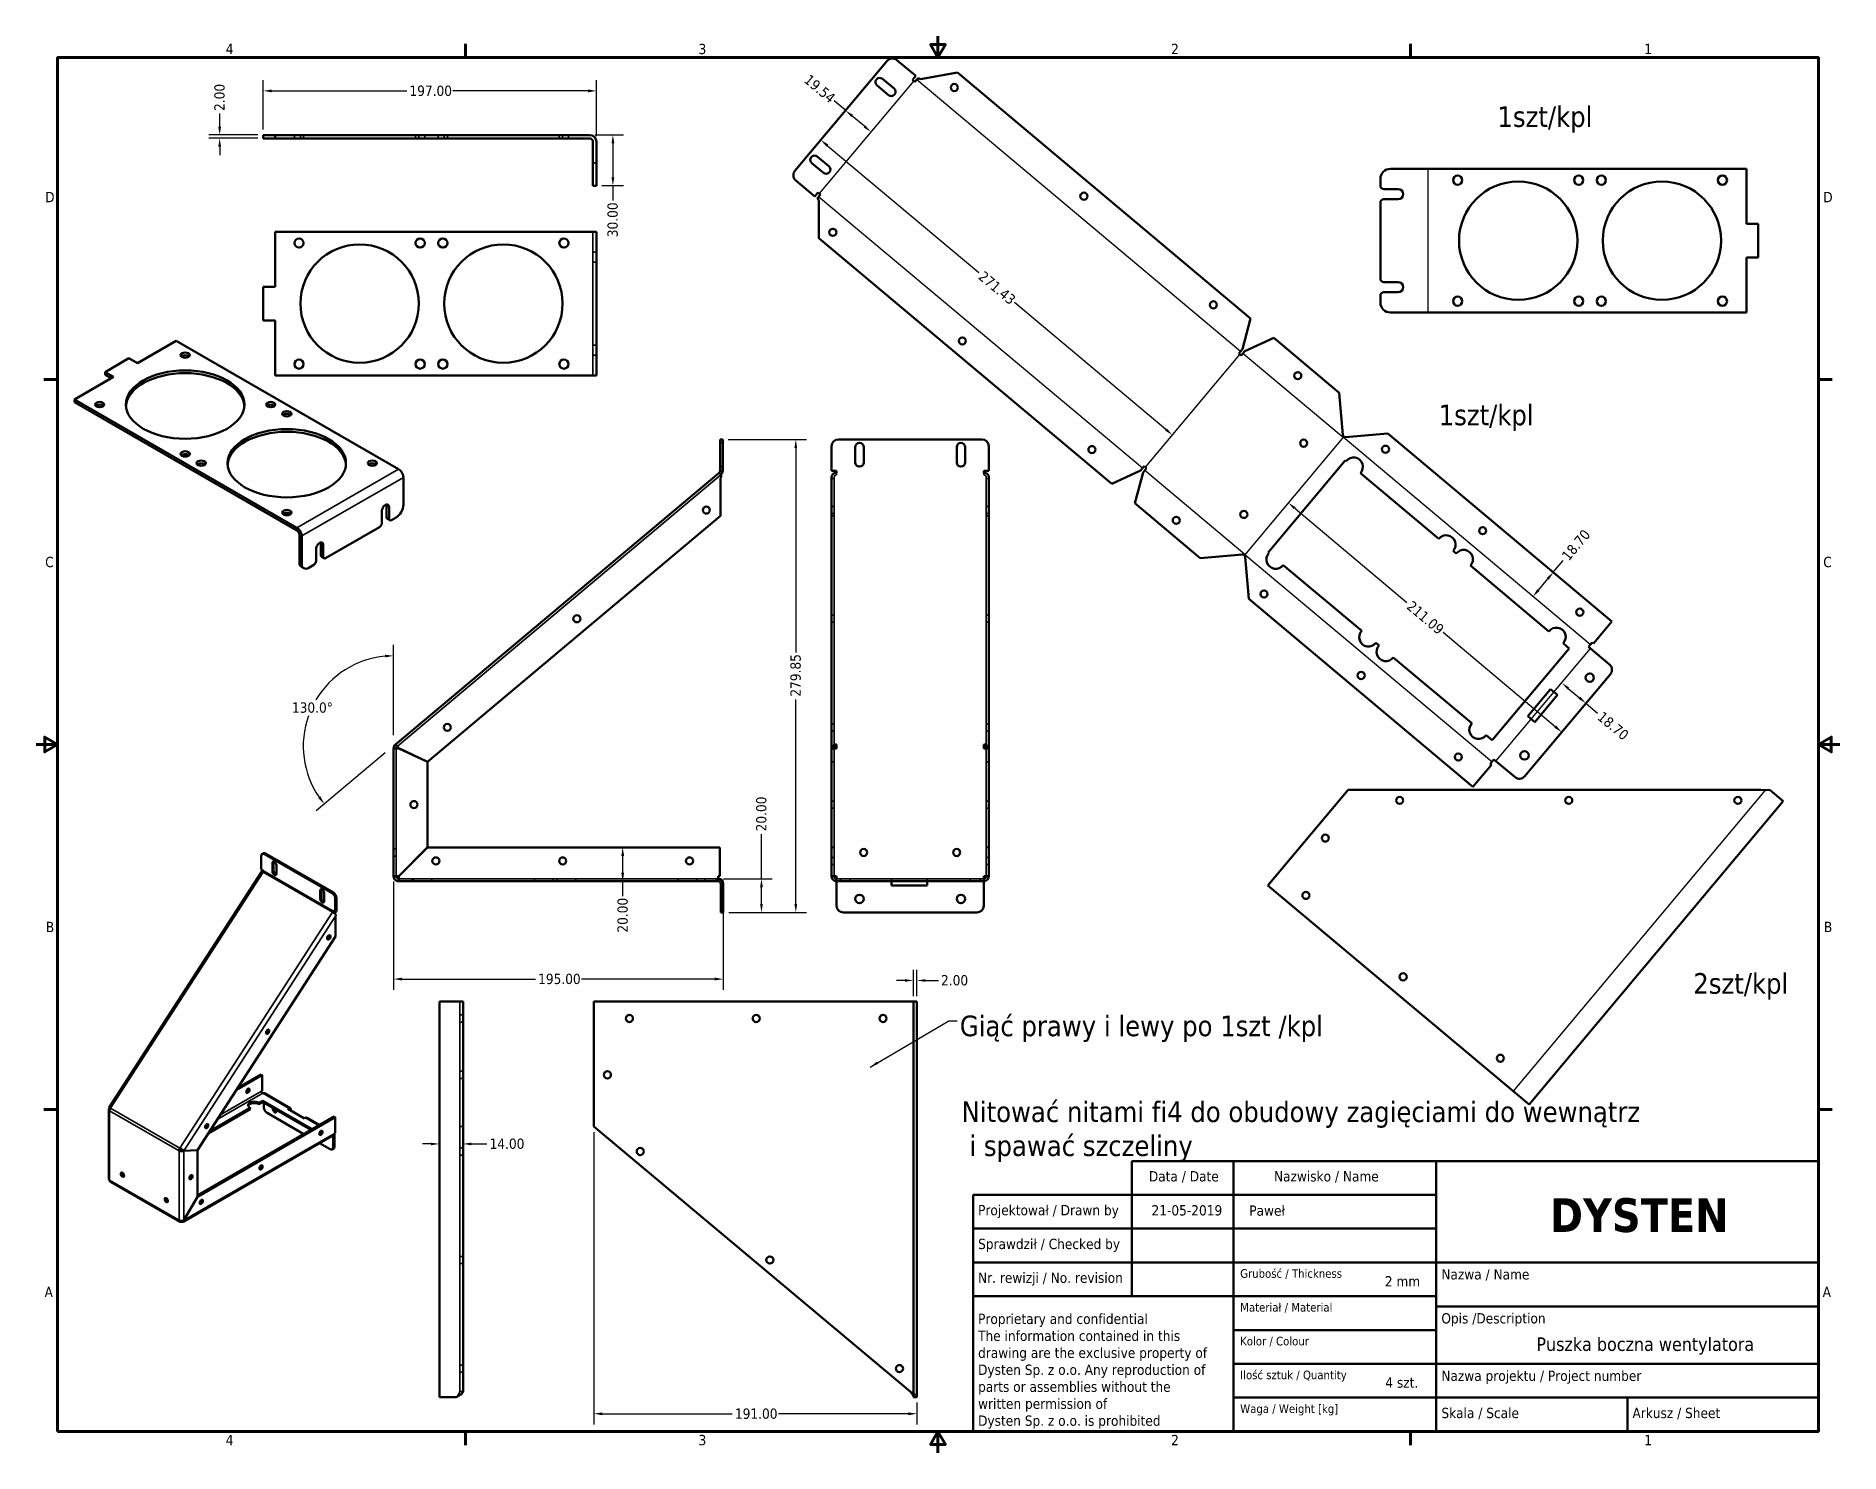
# Model space of a CAD drawing. Header units: millimetres. Extents: x 25 to 1092, y 13 to 851.
import ezdxf
from ezdxf.enums import TextEntityAlignment as Align

# ---------------------------------------------------------------- set-up
doc = ezdxf.new("R2010")
doc.units = ezdxf.units.MM
doc.header["$LTSCALE"] = 2
for name, color, linetype, lineweight in [('Linia środkowa zgięcia (ANSI)', 7, 'Continuous', 25), ('Obramowanie (ANSI)', 7, 'Continuous', 70), ('Symbol (ANSI)', 7, 'Continuous', 25), ('Tytuł (ANSI)', 7, 'Continuous', 50), ('Ukryty (ANSI)', 7, 'Continuous', 35), ('Widoczne (ANSI)', 7, 'Continuous', 50), ('Widoczne wąskie (ANSI)', 7, 'Continuous', 35), ('Wymiar (ANSI)', 7, 'Continuous', 25)]:
    doc.layers.add(name, color=color, linetype=linetype, lineweight=lineweight)
doc.styles.add('Styl tekstu42', font='tahoma.ttf')
doc.styles.add('Tekst notatki (ANSI)', font='tahoma.ttf')
doc.dimstyles.new('Domyślne - mm (ANSI)', dxfattribs={"dimscale": 2, "dimtxt": 3.048, "dimasz": 2.5, "dimexe": 3.175, "dimexo": 1.6002, "dimgap": 0.8, "dimtad": 0, "dimtoh": 1, "dimrnd": 1e-08, "dimzin": 4, "dimdsep": 46, "dimtxsty": 'Tekst notatki (ANSI)', "dimcen": 0.09, "dimdle": 10, "dimclrd": 256, "dimclre": 256, "dimclrt": 256, "dimadec": 1, "dimazin": 1, "dimtfac": 1, "dimtofl": 0, "dimtmove": 0, "dimatfit": 3, "dimfxl": 1, "dimtolj": 1, "dimtzin": 4, "dimlwd": -1, "dimlwe": -1, "dimarcsym": 0})
doc.dimstyles.new('Domyślne - mm (ANSI)$7', dxfattribs={"dimscale": 2, "dimtxt": 3.048, "dimasz": 2.5, "dimexe": 3.175, "dimexo": 1.6002, "dimgap": 0.8, "dimtad": 0, "dimtoh": 1, "dimrnd": 1e-08, "dimzin": 4, "dimdsep": 46, "dimtxsty": 'Tekst notatki (ANSI)', "dimcen": 0.09, "dimdle": 10, "dimclrd": 256, "dimclre": 256, "dimclrt": 256, "dimadec": 1, "dimazin": 1, "dimtfac": 1, "dimtofl": 0, "dimtmove": 0, "dimatfit": 3, "dimfxl": 1, "dimtolj": 1, "dimtzin": 4, "dimlwd": -1, "dimlwe": -1, "dimarcsym": 0})

msp = doc.modelspace()

# ---------------------------------------------------------------- texts
at = {"layer": 'Symbol (ANSI)', "char_height": 12.2, "attachment_point": 1, "style": 'Tekst notatki (ANSI)'}
for s, insert, width in [('\\fTahoma|b0|i0;\\H12.2000;1szt/kpl', (889.643, 809.346), 57.58914), ('\\fTahoma|b0|i0;\\H12.2000;1szt/kpl', (854.889, 632.874), 57.58914), ('\\fTahoma|b0|i0;\\H12.2000;2szt/kpl', (1005.482, 296.559), 57.58914), ('\\fTahoma|b0|i0;\\H12.2000;Giąć prawy i lewy po 1szt /kpl', (571.715, 271.444), 221.23129)]:
    msp.add_mtext(s, dxfattribs=dict(at, insert=insert, width=width))
at = {"layer": 'Symbol (ANSI)', "insert": (572.774, 220.658), "char_height": 12.2, "width": 410.48946, "attachment_point": 1, "line_spacing_factor": 0.987884, "style": 'Tekst notatki (ANSI)'}
msp.add_mtext('\\fTahoma|b0|i0;\\H12.2000;Nitować nitami fi4 do obudowy zagięciami do wewnątrz\\P\\fTahoma|b0|i0;\\H12.2000; i spawać szczeliny', dxfattribs=at)

# ---------------------------------------------------------------- blocks, each defined once
blk = doc.blocks.new('Ramki Default Border')
at = {"layer": 'Obramowanie (ANSI)'}
for p, q in [((139.7, 419.1), (139.7, 423.16)), ((419.1, 419.1), (419.1, 423.16)), ((19.05, 323.85), (14.99, 323.85)), ((539.75, 323.85), (543.81, 323.85)), ((19.05, 107.95), (14.99, 107.95)), ((539.75, 107.95), (543.81, 107.95)), ((139.7, 12.7), (139.7, 8.64)), ((419.1, 12.7), (419.1, 8.64))]:
    blk.add_line(p, q, dxfattribs=at)
at = {"layer": 'Obramowanie (ANSI)', "flags": 128}
for points in [[(279.4, 425.45), (279.4, 419.1), (277.2, 422.91), (281.6, 422.91), (279.4, 419.1)], [(19.05, 12.7), (19.05, 419.1), (539.75, 419.1), (539.75, 12.7), (19.05, 12.7)], [(12.7, 215.9), (19.05, 215.9), (15.24, 218.1), (15.24, 213.7), (19.05, 215.9)], [(546.1, 215.9), (539.75, 215.9), (543.56, 218.1), (543.56, 213.7), (539.75, 215.9)], [(279.4, 6.35), (279.4, 12.7), (277.2, 8.89), (281.6, 8.89), (279.4, 12.7)]]:
    blk.add_lwpolyline(points, dxfattribs=at)
at = {"layer": 'Obramowanie (ANSI)', "char_height": 3.05, "attachment_point": 7, "style": 'Tekst notatki (ANSI)'}
for s, insert in [('4', (68.79, 420.12)), ('3', (208.6, 420.05)), ('2', (348.33, 420.12)), ('1', (488.26, 420.12)), ('D', (15.39, 376.3)), ('D', (541.17, 376.3)), ('C', (15.39, 268.3)), ('C', (541.17, 268.3)), ('B', (15.58, 160.4)), ('B', (541.36, 160.4)), ('A', (15.21, 52.45)), ('A', (540.99, 52.45)), ('4', (68.79, 8.64)), ('3', (208.6, 8.57)), ('2', (348.33, 8.64)), ('1', (488.26, 8.64))]:
    blk.add_mtext(s, dxfattribs=dict(at, insert=insert))
blk = doc.blocks.new('Tabelki rysunkowe Tabelka new')
at = {"layer": 'Tytuł (ANSI)'}
for p, q in [((529, 115), (326, 115)), ((326, 115), (326, 109)), ((356, 115), (356, 35)), ((416, 115), (416, 35)), ((529, 115), (529, 35)), ((326, 109), (326, 75)), ((279, 35), (279, 105)), ((279, 105), (356, 105)), ((356, 105), (416, 105)), ((356, 95), (279, 95)), ((356, 95), (416, 95)), ((356, 85), (279, 85)), ((356, 85), (416, 85)), ((416, 85), (529, 85)), ((356, 75), (279, 75)), ((356, 75), (416, 75)), ((416, 72), (529, 72)), ((356, 65), (416, 65)), ((356, 55), (416, 55)), ((416, 55), (529, 55)), ((356, 45), (416, 45)), ((416, 45), (529, 45)), ((472.5, 45), (472.5, 35)), ((529, 35), (279, 35))]:
    blk.add_line(p, q, dxfattribs=at)
at = {"layer": 'Tytuł (ANSI)', "style": 'Tekst notatki (ANSI)'}
for s, insert, char_height, attachment_point in [('Nazwisko / Name', (368, 112), 3.048, 1), ('Data / Date', (331, 112), 3.048, 1), ('Projektował / Drawn by', (280.5, 102), 3.048, 1), ('\\fTahoma|b1|i0;\\H10.0000;DYSTEN', (476, 104), 10, 2), ('Sprawdził / Checked by', (280.5, 92), 3.048, 1), ('Nr. rewizji / No. revision', (280.5, 82), 3.048, 1), ('\\fTahoma|b0|i0;\\H2.5400;Grubość / Thickness', (358, 83), 2.54, 1), ('Nazwa / Name', (417.5, 83), 3.048, 1), ('\\fTahoma|b0|i0;\\H2.5400;Materiał / Material', (358, 73), 2.54, 1), ('Opis /Description ', (417.5, 70), 3.048, 1), ('\\fTahoma|b0|i0;\\H2.5400;Kolor / Colour', (358, 63), 2.54, 1), ('\\fTahoma|b0|i0;\\H2.5400;Ilość sztuk / Quantity', (358, 53), 2.54, 1), ('Nazwa projektu / Project number', (417.5, 53), 3.048, 1), ('\\fTahoma|b0|i0;\\H2.5400;Waga / Weight [kg]', (358, 43), 2.54, 1), ('Skala / Scale', (417.5, 42), 3.048, 1), ('Arkusz / Sheet', (474, 42), 3.048, 1)]:
    blk.add_mtext(s, dxfattribs=dict(at, insert=insert, char_height=char_height, attachment_point=attachment_point))
at = {"layer": 'Tytuł (ANSI)', "insert": (280.5, 69.84), "char_height": 3.048, "attachment_point": 1, "line_spacing_factor": 0.987884, "style": 'Tekst notatki (ANSI)'}
blk.add_mtext('Proprietary and confidential\\PThe information contained in this\\Pdrawing are the exclusive property of\\PDysten Sp. z o.o. Any reproduction of\\Pparts or assemblies without the\\Pwritten permission of\\PDysten Sp. z o.o. is prohibited', dxfattribs=at)
at = {"layer": 'Tytuł (ANSI)'}
for tag, p, height, style in [('Data_001', (331.78, 98.89), 3.05, 'Tekst notatki (ANSI)'), ('Projektował_001', (360.69, 98.81), 3.05, 'Tekst notatki (ANSI)'), ('Grubość_materiału_001', (400.78, 77.89), 3.05, 'Tekst notatki (ANSI)'), ('Nazwa_części_001', (445.59, 58.82), 4, 'Styl tekstu42'), ('Ilość_sztuk_001', (400.92, 47.95), 3.05, 'Tekst notatki (ANSI)')]:
    blk.add_attdef(tag, p, '', height=height, dxfattribs=dict(at, style=style))
at = {"layer": 'Tytuł (ANSI)', "style": 'Tekst notatki (ANSI)'}
for tag, p in [('kiedy_sprawdził', (332, 92)), ('Kto_zatwierdził', (361, 92)), ('Nr_części', (465.47, 80.14)), ('Materiał', (371, 69)), ('RAL', (395.29, 61)), ('Nr_projektu', (499.73, 51)), ('Waga', (401, 41))]:
    blk.add_attdef(tag, text='', height=3.05, dxfattribs=at).set_placement(p, align=Align.TOP_LEFT)
blk = doc.blocks.new('*D5')
at = {"layer": 'Defpoints', "color": 0, "transparency": 16777216}
for p in [(352.8, 792.4), (366.5, 792.4), (356.8, 762.4)]:
    blk.add_point(p, dxfattribs=at)
at = {"layer": 'Wymiar (ANSI)', "transparency": 16777216}
for p, q in [((356, 792.4), (372.9, 792.4)), ((366.5, 787.4), (366.5, 767.4)), ((360, 762.4), (372.9, 762.4)), ((366.5, 762.4), (366.5, 753.6))]:
    blk.add_line(p, q, dxfattribs=at)
for points in [[(365.7, 787.4), (367.4, 787.4), (366.5, 792.4)], [(365.7, 767.4), (367.4, 767.4), (366.5, 762.4)]]:
    blk.add_solid(points, dxfattribs=at)
at = {"layer": 'Wymiar (ANSI)', "transparency": 16777216, "insert": (363.3, 731.9), "char_height": 6.1, "attachment_point": 1, "rotation": 90, "style": 'Tekst notatki (ANSI)'}
blk.add_mtext('\\A1;30.00', dxfattribs=at)
blk = doc.blocks.new('*D6')
at = {"layer": 'Defpoints', "color": 0, "transparency": 16777216}
for p in [(159.8, 818.5), (159.8, 792.4), (356.8, 788.4)]:
    blk.add_point(p, dxfattribs=at)
at = {"layer": 'Wymiar (ANSI)', "transparency": 16777216}
for p, q in [((159.8, 795.6), (159.8, 824.8)), ((356.8, 791.6), (356.8, 824.8)), ((164.8, 818.5), (244.6, 818.5)), ((351.8, 818.5), (271.9, 818.5))]:
    blk.add_line(p, q, dxfattribs=at)
for points in [[(164.8, 819.3), (164.8, 817.6), (159.8, 818.5)], [(351.8, 819.3), (351.8, 817.6), (356.8, 818.5)]]:
    blk.add_solid(points, dxfattribs=at)
at = {"layer": 'Wymiar (ANSI)', "transparency": 16777216, "insert": (246.2, 821.6), "char_height": 6.1, "attachment_point": 1, "style": 'Tekst notatki (ANSI)'}
blk.add_mtext('\\A1;197.00', dxfattribs=at)
blk = doc.blocks.new('*D7')
at = {"layer": 'Defpoints', "color": 0, "transparency": 16777216}
for p in [(134, 790.4), (159.8, 792.4), (159.8, 790.4)]:
    blk.add_point(p, dxfattribs=at)
at = {"layer": 'Wymiar (ANSI)', "transparency": 16777216}
for p, q in [((134, 797.4), (134, 805)), ((156.6, 792.4), (127.6, 792.4)), ((156.6, 790.4), (127.6, 790.4)), ((134, 785.4), (134, 780.4))]:
    blk.add_line(p, q, dxfattribs=at)
for points in [[(133.1, 797.4), (134.8, 797.4), (134, 792.4)], [(133.1, 785.4), (134.8, 785.4), (134, 790.4)]]:
    blk.add_solid(points, dxfattribs=at)
at = {"layer": 'Wymiar (ANSI)', "transparency": 16777216, "insert": (130.8, 806.6), "char_height": 6.1, "attachment_point": 1, "rotation": 90, "style": 'Tekst notatki (ANSI)'}
blk.add_mtext('\\A1;2.00', dxfattribs=at)
blk = doc.blocks.new('*D8')
at = {"layer": 'Defpoints', "color": 0, "transparency": 16777216}
for p in [(504.2, 806.8), (519.1, 794.3), (519.1, 794.3)]:
    blk.add_point(p, dxfattribs=at)
at = {"layer": 'Wymiar (ANSI)', "transparency": 16777216}
for p, q in [((504.2, 806.8), (497.3, 812.6)), ((515.3, 797.5), (508, 803.6))]:
    blk.add_line(p, q, dxfattribs=at)
for points in [[(508.5, 804.3), (507.5, 803), (504.2, 806.8)], [(515.8, 798.1), (514.8, 796.8), (519.1, 794.3)]]:
    blk.add_solid(points, dxfattribs=at)
at = {"layer": 'Wymiar (ANSI)', "transparency": 16777216, "insert": (483, 828.7), "char_height": 6.1, "attachment_point": 1, "rotation": 320, "style": 'Tekst notatki (ANSI)'}
blk.add_mtext('\\A1;19.54', dxfattribs=at)
blk = doc.blocks.new('*D9')
at = {"layer": 'Defpoints', "color": 0, "transparency": 16777216}
for p in [(489.5, 789.4), (697.4, 614.9), (697.4, 614.9)]:
    blk.add_point(p, dxfattribs=at)
at = {"layer": 'Wymiar (ANSI)', "transparency": 16777216}
for p, q in [((493.3, 786.1), (582.9, 711)), ((693.6, 618.1), (604.1, 693.2))]:
    blk.add_line(p, q, dxfattribs=at)
for points in [[(493.9, 786.8), (492.8, 785.5), (489.5, 789.4)], [(694.2, 618.7), (693.1, 617.5), (697.4, 614.9)]]:
    blk.add_solid(points, dxfattribs=at)
at = {"layer": 'Wymiar (ANSI)', "transparency": 16777216, "insert": (586.1, 712.4), "char_height": 6.1, "attachment_point": 1, "rotation": 320, "style": 'Tekst notatki (ANSI)'}
blk.add_mtext('\\A1;271.43', dxfattribs=at)
blk = doc.blocks.new('*D10')
at = {"layer": 'Defpoints', "color": 0, "transparency": 16777216}
for p in [(927.7, 468.2), (927.7, 468.2), (942, 456.2)]:
    blk.add_point(p, dxfattribs=at)
at = {"layer": 'Wymiar (ANSI)', "transparency": 16777216}
for p, q in [((931.5, 465), (938.2, 459.4)), ((942, 456.2), (948.9, 450.4))]:
    blk.add_line(p, q, dxfattribs=at)
for points in [[(932, 465.6), (931, 464.4), (927.7, 468.2)], [(938.7, 460.1), (937.6, 458.8), (942, 456.2)]]:
    blk.add_solid(points, dxfattribs=at)
at = {"layer": 'Wymiar (ANSI)', "transparency": 16777216, "insert": (952.2, 451.8), "char_height": 6.1, "attachment_point": 1, "rotation": 320, "style": 'Tekst notatki (ANSI)'}
blk.add_mtext('\\A1;18.70', dxfattribs=at)
blk = doc.blocks.new('*D11')
at = {"layer": 'Defpoints', "color": 0, "transparency": 16777216}
for p in [(766, 574.8), (766, 574.8), (927.7, 439.1)]:
    blk.add_point(p, dxfattribs=at)
at = {"layer": 'Wymiar (ANSI)', "transparency": 16777216}
for p, q in [((769.8, 571.6), (836.1, 515.9)), ((923.8, 442.3), (857.5, 498))]:
    blk.add_line(p, q, dxfattribs=at)
for points in [[(770.3, 572.2), (769.2, 571), (766, 574.8)], [(924.4, 443), (923.3, 441.7), (927.7, 439.1)]]:
    blk.add_solid(points, dxfattribs=at)
at = {"layer": 'Wymiar (ANSI)', "transparency": 16777216, "insert": (839.4, 517.3), "char_height": 6.1, "attachment_point": 1, "rotation": 320, "style": 'Tekst notatki (ANSI)'}
blk.add_mtext('\\A1;211.09', dxfattribs=at)
blk = doc.blocks.new('*D12')
at = {"layer": 'Defpoints', "color": 0, "transparency": 16777216}
for p in [(922.7, 533.7), (910.7, 519.3), (910.7, 519.3)]:
    blk.add_point(p, dxfattribs=at)
at = {"layer": 'Wymiar (ANSI)', "transparency": 16777216}
for p, q in [((922.7, 533.7), (928.5, 540.6)), ((913.9, 523.2), (919.5, 529.8))]:
    blk.add_line(p, q, dxfattribs=at)
for points in [[(918.8, 530.4), (920.1, 529.3), (922.7, 533.7)], [(913.2, 523.7), (914.5, 522.6), (910.7, 519.3)]]:
    blk.add_solid(points, dxfattribs=at)
at = {"layer": 'Wymiar (ANSI)', "transparency": 16777216, "insert": (927.1, 543.9), "char_height": 6.1, "attachment_point": 1, "rotation": 50, "style": 'Tekst notatki (ANSI)'}
blk.add_mtext('\\A1;18.70', dxfattribs=at)
blk = doc.blocks.new('*D13')
at = {"layer": 'Defpoints', "color": 0, "transparency": 16777216}
for p in [(200.2, 469.8), (234.4, 428.9), (236.8, 434.1), (236.8, 430.9)]:
    blk.add_point(p, dxfattribs=at)
at = {"layer": 'Wymiar (ANSI)', "transparency": 16777216}
for p, q in [((236.8, 437.3), (236.8, 490.7)), ((231.9, 426.8), (191.1, 392.5))]:
    blk.add_line(p, q, dxfattribs=at)
for start, end in [(95.3676, 149.1995), (160.5377, 214.6324)]:
    blk.add_arc((236.8, 430.9), 53.4, start, end, dxfattribs=at)
for points in [[(231.8, 484.9), (231.9, 483.3), (236.8, 484.3)], [(193.6, 401.1), (192.3, 400.1), (195.9, 396.6)]]:
    blk.add_solid(points, dxfattribs=at)
at = {"layer": 'Wymiar (ANSI)', "transparency": 16777216, "insert": (176.7, 456.7), "char_height": 6.1, "attachment_point": 1, "style": 'Tekst notatki (ANSI)'}
blk.add_mtext('\\A1;130.0°', dxfattribs=at)
blk = doc.blocks.new('*D14')
at = {"layer": 'Defpoints', "color": 0, "transparency": 16777216}
for p in [(428.8, 352.4), (431.8, 332.4), (454.4, 332.4)]:
    blk.add_point(p, dxfattribs=at)
at = {"layer": 'Wymiar (ANSI)', "transparency": 16777216}
for p, q in [((454.4, 352.4), (454.4, 378.8)), ((432, 352.4), (460.8, 352.4)), ((454.4, 337.4), (454.4, 347.4)), ((435, 332.4), (460.8, 332.4))]:
    blk.add_line(p, q, dxfattribs=at)
for points in [[(453.6, 347.4), (455.2, 347.4), (454.4, 352.4)], [(453.6, 337.4), (455.2, 337.4), (454.4, 332.4)]]:
    blk.add_solid(points, dxfattribs=at)
at = {"layer": 'Wymiar (ANSI)', "transparency": 16777216, "insert": (451.2, 380.4), "char_height": 6.1, "attachment_point": 1, "rotation": 90, "style": 'Tekst notatki (ANSI)'}
blk.add_mtext('\\A1;20.00', dxfattribs=at)
blk = doc.blocks.new('*D15')
at = {"layer": 'Defpoints', "color": 0, "transparency": 16777216}
for p in [(372.3, 370.9), (372.3, 370.9), (372.3, 350.9)]:
    blk.add_point(p, dxfattribs=at)
at = {"layer": 'Wymiar (ANSI)', "transparency": 16777216}
for p, q in [((372.3, 365.9), (372.3, 355.9)), ((372.3, 350.9), (372.3, 342.1))]:
    blk.add_line(p, q, dxfattribs=at)
for points in [[(371.5, 365.9), (373.2, 365.9), (372.3, 370.9)], [(371.5, 355.9), (373.2, 355.9), (372.3, 350.9)]]:
    blk.add_solid(points, dxfattribs=at)
at = {"layer": 'Wymiar (ANSI)', "transparency": 16777216, "insert": (369.2, 320.5), "char_height": 6.1, "attachment_point": 1, "rotation": 90, "style": 'Tekst notatki (ANSI)'}
blk.add_mtext('\\A1;20.00', dxfattribs=at)
blk = doc.blocks.new('*D16')
at = {"layer": 'Defpoints', "color": 0, "transparency": 16777216}
for p in [(236.8, 353.9), (431.8, 336.4), (236.8, 293)]:
    blk.add_point(p, dxfattribs=at)
at = {"layer": 'Wymiar (ANSI)', "transparency": 16777216}
for p, q in [((236.8, 350.7), (236.8, 286.7)), ((431.8, 333.2), (431.8, 286.7)), ((241.8, 293), (320.7, 293)), ((426.8, 293), (348, 293))]:
    blk.add_line(p, q, dxfattribs=at)
for points in [[(241.8, 293.9), (241.8, 292.2), (236.8, 293)], [(426.8, 293.9), (426.8, 292.2), (431.8, 293)]]:
    blk.add_solid(points, dxfattribs=at)
at = {"layer": 'Wymiar (ANSI)', "transparency": 16777216, "insert": (322.3, 296.2), "char_height": 6.1, "attachment_point": 1, "style": 'Tekst notatki (ANSI)'}
blk.add_mtext('\\A1;195.00', dxfattribs=at)
blk = doc.blocks.new('*D17')
at = {"layer": 'Defpoints', "color": 0, "transparency": 16777216}
for p in [(431.5, 612.3), (474.7, 612.3), (431.8, 332.4)]:
    blk.add_point(p, dxfattribs=at)
at = {"layer": 'Wymiar (ANSI)', "transparency": 16777216}
for p, q in [((434.7, 612.3), (481.1, 612.3)), ((474.7, 607.3), (474.7, 486.2)), ((474.7, 337.4), (474.7, 458.5)), ((435, 332.4), (481.1, 332.4))]:
    blk.add_line(p, q, dxfattribs=at)
for points in [[(473.9, 607.3), (475.5, 607.3), (474.7, 612.3)], [(473.9, 337.4), (475.5, 337.4), (474.7, 332.4)]]:
    blk.add_solid(points, dxfattribs=at)
at = {"layer": 'Wymiar (ANSI)', "transparency": 16777216, "insert": (471.5, 460.1), "char_height": 6.1, "attachment_point": 1, "rotation": 90, "style": 'Tekst notatki (ANSI)'}
blk.add_mtext('\\A1;279.85', dxfattribs=at)
blk = doc.blocks.new('*D18')
at = {"layer": 'Defpoints', "color": 0, "transparency": 16777216}
for p in [(263.9, 195.5), (263.9, 195.5), (277.9, 195.5)]:
    blk.add_point(p, dxfattribs=at)
at = {"layer": 'Wymiar (ANSI)', "transparency": 16777216}
for p, q in [((258.9, 195.5), (253.9, 195.5)), ((282.9, 195.5), (292, 195.5))]:
    blk.add_line(p, q, dxfattribs=at)
for points in [[(258.9, 196.3), (258.9, 194.7), (263.9, 195.5)], [(282.9, 196.3), (282.9, 194.7), (277.9, 195.5)]]:
    blk.add_solid(points, dxfattribs=at)
at = {"layer": 'Wymiar (ANSI)', "transparency": 16777216, "insert": (293.6, 198.7), "char_height": 6.1, "attachment_point": 1, "style": 'Tekst notatki (ANSI)'}
blk.add_mtext('\\A1;14.00', dxfattribs=at)
blk = doc.blocks.new('*D19')
at = {"layer": 'Defpoints', "color": 0, "transparency": 16777216}
for p in [(355.3, 205.7), (546.3, 45.7), (546.3, 35.9)]:
    blk.add_point(p, dxfattribs=at)
at = {"layer": 'Wymiar (ANSI)', "transparency": 16777216}
for p, q in [((355.3, 202.5), (355.3, 29.5)), ((360.3, 35.9), (437.1, 35.9)), ((541.3, 35.9), (464.5, 35.9)), ((546.3, 42.5), (546.3, 29.5))]:
    blk.add_line(p, q, dxfattribs=at)
for points in [[(360.3, 36.7), (360.3, 35), (355.3, 35.9)], [(541.3, 36.7), (541.3, 35), (546.3, 35.9)]]:
    blk.add_solid(points, dxfattribs=at)
at = {"layer": 'Wymiar (ANSI)', "transparency": 16777216, "insert": (438.7, 39), "char_height": 6.1, "attachment_point": 1, "style": 'Tekst notatki (ANSI)'}
blk.add_mtext('\\A1;191.00', dxfattribs=at)
blk = doc.blocks.new('*D20')
at = {"layer": 'Defpoints', "color": 0, "transparency": 16777216}
for p in [(544.3, 292.2), (544.3, 279.7), (546.3, 279.7)]:
    blk.add_point(p, dxfattribs=at)
at = {"layer": 'Wymiar (ANSI)', "transparency": 16777216}
for p, q in [((539.3, 292.2), (534.3, 292.2)), ((544.3, 282.9), (544.3, 298.5)), ((546.3, 282.9), (546.3, 298.5)), ((551.3, 292.2), (559, 292.2))]:
    blk.add_line(p, q, dxfattribs=at)
for points in [[(539.3, 293), (539.3, 291.4), (544.3, 292.2)], [(551.3, 293), (551.3, 291.4), (546.3, 292.2)]]:
    blk.add_solid(points, dxfattribs=at)
at = {"layer": 'Wymiar (ANSI)', "transparency": 16777216, "insert": (560.6, 295.4), "char_height": 6.1, "attachment_point": 1, "style": 'Tekst notatki (ANSI)'}
blk.add_mtext('\\A1;2.00', dxfattribs=at)

# ---------------------------------------------------------------- dimensions: what is measured, and where the dimension line sits
at = {"layer": 'Wymiar (ANSI)'}
for base, p1, p2, angle, override, picture, middle in [((133.969, 790.363), (159.753, 792.363), (159.753, 790.363), 90, {"dimgap": 0.8, "dimtoh": 0, "dimdec": 2, "dimtol": 0, "dimlim": 0, "dimtp": 0, "dimtm": 0, "dimtdec": 2, "dimatfit": 1}, '*D7', (133.969, 814.36)), ((159.753, 818.471), (356.753, 788.363), (159.753, 792.363), 180, {"dimgap": 0.8, "dimtoh": 0, "dimdec": 2, "dimtol": 0, "dimlim": 0, "dimtp": 0, "dimtm": 0, "dimtdec": 2, "dimatfit": 1}, '*D6', (258.253, 818.471)), ((519.144, 794.266), (504.173, 806.828), (519.144, 794.266), 320, {"dimgap": 0.8, "dimtoh": 0, "dimdec": 2, "dimse1": 1, "dimse2": 1, "dimtol": 0, "dimlim": 0, "dimtp": 0, "dimtm": 0, "dimtdec": 2, "dimatfit": 2}, '*D8', (488.525, 819.959)), ((366.519, 792.363), (356.753, 762.363), (352.753, 792.363), 90, {"dimgap": 0.8, "dimtoh": 0, "dimdec": 2, "dimtol": 0, "dimlim": 0, "dimtp": 0, "dimtm": 0, "dimtdec": 2, "dimatfit": 2}, '*D5', (366.519, 741.935)), ((697.445, 614.89), (489.517, 789.362), (697.445, 614.89), 320, {"dimgap": 0.8, "dimtoh": 0, "dimdec": 2, "dimse1": 1, "dimse2": 1, "dimtol": 0, "dimlim": 0, "dimtp": 0, "dimtm": 0, "dimtdec": 2, "dimatfit": 1}, '*D9', (593.481, 702.126)), ((474.716, 612.275), (431.845, 332.427), (431.466, 612.275), 90, {"dimgap": 0.8, "dimtoh": 0, "dimdec": 2, "dimtol": 0, "dimlim": 0, "dimtp": 0, "dimtm": 0, "dimtdec": 2, "dimatfit": 1}, '*D17', (474.716, 472.351)), ((765.953, 574.815), (927.657, 439.129), (765.953, 574.815), 140, {"dimgap": 0.8, "dimtoh": 0, "dimdec": 2, "dimse1": 1, "dimse2": 1, "dimtol": 0, "dimlim": 0, "dimtp": 0, "dimtm": 0, "dimtdec": 2, "dimatfit": 1}, '*D11', (846.805, 506.972)), ((910.67, 519.336), (922.688, 533.658), (910.67, 519.336), 230, {"dimgap": 0.8, "dimtoh": 0, "dimdec": 2, "dimse1": 1, "dimse2": 1, "dimtol": 0, "dimlim": 0, "dimtp": 0, "dimtm": 0, "dimtdec": 2, "dimatfit": 2}, '*D12', (935.819, 549.306)), ((927.665, 468.225), (941.987, 456.207), (927.665, 468.225), 140, {"dimgap": 0.8, "dimtoh": 0, "dimdec": 2, "dimse1": 1, "dimse2": 1, "dimtol": 0, "dimlim": 0, "dimtp": 0, "dimtm": 0, "dimtdec": 2, "dimatfit": 2}, '*D10', (957.636, 443.076)), ((454.408, 332.427), (428.845, 352.427), (431.845, 332.427), 270, {"dimgap": 0.8, "dimtoh": 0, "dimdec": 2, "dimtol": 0, "dimlim": 0, "dimtp": 0, "dimtm": 0, "dimtdec": 2, "dimatfit": 2}, '*D14', (454.408, 390.457)), ((372.33, 370.927), (372.33, 350.927), (372.33, 370.927), 270, {"dimgap": 0.8, "dimtoh": 0, "dimdec": 2, "dimse1": 1, "dimse2": 1, "dimtol": 0, "dimlim": 0, "dimtp": 0, "dimtm": 0, "dimtdec": 2, "dimatfit": 2}, '*D15', (372.33, 330.499)), ((236.845, 293.047), (431.845, 336.427), (236.845, 353.927), 180, {"dimgap": 0.8, "dimtoh": 0, "dimdec": 2, "dimtol": 0, "dimlim": 0, "dimtp": 0, "dimtm": 0, "dimtdec": 2, "dimatfit": 1}, '*D16', (334.345, 293.047)), ((263.926, 195.491), (277.926, 195.491), (263.926, 195.491), 180, {"dimgap": 0.8, "dimtoh": 0, "dimdec": 2, "dimse1": 1, "dimse2": 1, "dimtol": 0, "dimlim": 0, "dimtp": 0, "dimtm": 0, "dimtdec": 2, "dimatfit": 1}, '*D18', (303.354, 195.491))]:
    dim = msp.add_linear_dim(base=base, p1=p1, p2=p2, angle=angle, dimstyle='Domyślne - mm (ANSI)', override=override, dxfattribs=at)
    dim.commit()
    dim.dimension.update_dxf_attribs({"geometry": picture, "text_midpoint": middle, "dimtype": 160})
dim = msp.add_angular_dim_3p(base=(200.206, 469.762), center=(236.845, 430.927), p1=(236.845, 434.127), p2=(234.394, 428.87), dimstyle='Domyślne - mm (ANSI)', override={"dimgap": 0.8, "dimtih": 1, "dimadec": 1, "dimtol": 0, "dimlim": 0, "dimtp": 0, "dimtm": 0, "dimtdec": 0}, dxfattribs=at)
dim.commit()
dim.dimension.update_dxf_attribs({"geometry": '*D13', "text_midpoint": (188.456, 453.491), "dimtype": 165})
for base, p1, p2, picture, middle in [((544.304, 292.198), (546.304, 279.733), (544.304, 279.733), '*D20', (568.301, 292.198)), ((546.304, 35.856), (355.304, 205.733), (546.304, 45.733), '*D19', (450.804, 35.856))]:
    dim = msp.add_linear_dim(base=base, p1=p1, p2=p2, dimstyle='Domyślne - mm (ANSI)', override={"dimgap": 0.8, "dimtoh": 0, "dimdec": 2, "dimtol": 0, "dimlim": 0, "dimtp": 0, "dimtm": 0, "dimtdec": 2, "dimatfit": 1}, dxfattribs=at)
    dim.commit()
    dim.dimension.update_dxf_attribs({"geometry": picture, "text_midpoint": middle, "dimtype": 160})

# ---------------------------------------------------------------- linework, layer by layer
at = {"layer": 'Linia środkowa zgięcia (ANSI)'}
for p, q in [((544.446, 824.419), (488.524, 757.773)), ((546.259, 825.113), (737.75, 664.433)), ((848.67, 687.368), (848.67, 772.368)), ((679.647, 595.188), (488.155, 755.868)), ((681.48, 595.864), (737.403, 662.509)), ((739.236, 663.185), (798.429, 613.517)), ((798.783, 613.939), (739.971, 543.85)), ((944.511, 490.94), (798.429, 613.517)), ((740.325, 544.272), (681.133, 593.94)), ((740.325, 544.272), (886.407, 421.695)), ((888.797, 421.904), (944.72, 488.55)), ((1048.141, 404.891), (898.952, 226.797))]:
    msp.add_line(p, q, dxfattribs=at)
at = {"layer": 'Ukryty (ANSI)'}
for p, q in [((178.253, 790.363), (178.253, 792.363)), ((181.753, 792.363), (181.753, 790.363)), ((183.653, 790.363), (183.653, 792.363)), ((249.853, 790.363), (249.853, 792.363)), ((251.753, 792.363), (251.753, 790.363)), ((255.253, 790.363), (255.253, 792.363)), ((263.253, 790.363), (263.253, 792.363)), ((266.753, 792.363), (266.753, 790.363)), ((268.653, 790.363), (268.653, 792.363)), ((334.853, 790.363), (334.853, 792.363)), ((336.753, 792.363), (336.753, 790.363)), ((340.253, 790.363), (340.253, 792.363)), ((354.753, 775.863), (356.753, 775.863)), ((354.753, 650.131), (354.753, 735.131)), ((354.753, 723.131), (356.753, 723.131)), ((356.753, 717.131), (354.753, 717.131)), ((354.753, 668.131), (356.753, 668.131)), ((356.753, 662.131), (354.753, 662.131)), ((431.466, 610.174), (429.966, 610.174)), ((430.355, 591.343), (238.881, 430.677)), ((431.466, 596.174), (429.966, 596.174)), ((497.359, 589.226), (495.859, 589.226)), ((497.359, 589.226), (497.359, 429.564)), ((498.859, 592.525), (498.859, 591.72)), ((498.859, 591.343), (498.859, 591.72)), ((585.859, 592.525), (585.859, 591.72)), ((585.859, 591.72), (585.859, 591.343)), ((588.859, 589.226), (587.359, 589.226)), ((587.359, 429.564), (587.359, 589.226)), ((497.359, 572.576), (495.859, 572.576)), ((497.359, 568.376), (495.859, 568.376)), ((495.859, 567.034), (497.359, 567.034)), ((588.859, 572.576), (587.359, 572.576)), ((588.859, 568.376), (587.359, 568.376)), ((587.359, 567.034), (588.859, 567.034)), ((497.359, 508.298), (495.859, 508.298)), ((497.359, 504.098), (495.859, 504.098)), ((588.859, 508.298), (587.359, 508.298)), ((588.859, 504.098), (587.359, 504.098)), ((497.359, 444.019), (495.859, 444.019)), ((497.359, 439.819), (495.859, 439.819)), ((588.859, 444.019), (587.359, 444.019)), ((588.859, 439.819), (587.359, 439.819)), ((238.345, 429.528), (238.345, 353.927)), ((495.859, 429.473), (497.359, 429.473)), ((497.359, 429.473), (497.359, 429.51)), ((497.359, 429.473), (497.359, 353.998)), ((587.359, 429.473), (587.359, 429.51)), ((588.859, 429.473), (587.359, 429.473)), ((587.359, 353.998), (587.359, 429.473)), ((495.859, 421.636), (497.359, 421.636)), ((495.859, 421.546), (497.359, 421.546)), ((588.859, 421.636), (587.359, 421.636)), ((588.859, 421.546), (587.359, 421.546)), ((497.359, 398.372), (495.859, 398.372)), ((588.859, 398.372), (587.359, 398.372)), ((497.359, 394.172), (495.859, 394.172)), ((588.859, 394.172), (587.359, 394.172)), ((238.345, 370.027), (236.845, 370.027)), ((238.345, 365.827), (236.845, 365.827)), ((495.859, 370.998), (497.359, 370.998)), ((495.859, 370.927), (497.359, 370.927)), ((497.359, 365.027), (495.859, 365.027)), ((588.859, 370.998), (587.359, 370.998)), ((588.859, 370.927), (587.359, 370.927)), ((588.859, 365.027), (587.359, 365.027)), ((239.845, 352.427), (428.845, 352.427)), ((247.845, 350.927), (247.845, 352.427)), ((248.545, 352.427), (248.545, 350.927)), ((248.554, 352.427), (248.554, 350.927)), ((259.537, 350.927), (259.537, 352.427)), ((259.545, 352.427), (259.545, 350.927)), ((320.145, 352.427), (320.145, 350.927)), ((320.154, 352.427), (320.154, 350.927)), ((331.137, 350.927), (331.137, 352.427)), ((331.145, 352.427), (331.145, 350.927)), ((333.545, 352.427), (333.545, 350.927)), ((333.554, 352.427), (333.554, 350.927)), ((344.537, 350.927), (344.537, 352.427)), ((344.545, 352.427), (344.545, 350.927)), ((405.145, 352.427), (405.145, 350.927)), ((405.154, 352.427), (405.154, 350.927)), ((416.137, 350.927), (416.137, 352.427)), ((416.145, 352.427), (416.145, 350.927)), ((420.845, 350.927), (420.845, 352.427)), ((427.845, 350.927), (427.845, 352.427)), ((497.359, 360.827), (495.859, 360.827)), ((495.859, 353.998), (497.359, 353.998)), ((497.359, 353.998), (497.359, 353.951)), ((498.859, 352.427), (585.859, 352.427)), ((501.059, 352.427), (501.059, 350.927)), ((506.859, 350.927), (506.859, 352.427)), ((531.359, 352.427), (531.359, 350.927)), ((552.359, 350.927), (552.359, 352.427)), ((577.859, 350.927), (577.859, 352.427)), ((583.659, 352.427), (583.659, 350.927)), ((588.859, 360.827), (587.359, 360.827)), ((587.359, 353.998), (587.359, 353.951)), ((588.859, 353.998), (587.359, 353.998)), ((431.845, 348.427), (430.345, 348.427)), ((431.845, 342.927), (430.345, 342.927)), ((431.845, 337.927), (430.345, 337.927)), ((275.926, 49.084), (275.926, 279.733)), ((277.926, 271.833), (275.926, 271.833)), ((277.926, 267.633), (275.926, 267.633)), ((277.926, 238.483), (275.926, 238.483)), ((277.926, 234.283), (275.926, 234.283)), ((277.926, 205.733), (275.926, 205.733)), ((277.926, 193.133), (275.926, 193.133)), ((277.926, 188.933), (275.926, 188.933)), ((277.926, 128.918), (275.926, 128.918)), ((277.926, 124.718), (275.926, 124.718)), ((277.926, 64.702), (275.926, 64.702)), ((277.926, 60.502), (275.926, 60.502)), ((276.473, 49.084), (275.926, 49.084)), ((277.926, 49.084), (276.473, 49.084))]:
    msp.add_line(p, q, dxfattribs=at)
for points in [[(546.418, 824.979), (545.974, 824.653), (545.566, 824.208), (545.207, 823.781)], [(489.285, 757.135), (488.927, 756.708), (488.559, 756.228), (488.315, 755.734)]]:
    msp.add_open_spline(points, degree=3, dxfattribs=at)
for points, knots in [([(548.541, 825.413), (548.103, 825.588), (547.566, 825.575), (547.002, 825.323), (546.793, 825.23), (546.603, 825.115), (546.418, 824.979)], [1.057756079, 1.057756079, 1.057756079, 1.057756079, 1.188131868, 1.188131868, 1.188131868, 1.236476914, 1.236476914, 1.236476914, 1.236476914]), ([(488.315, 755.734), (488.11, 755.32), (487.994, 754.855), (488.004, 754.463), (488.013, 754.135), (488.101, 753.819), (488.256, 753.569)], [1.468756488, 1.468756488, 1.468756488, 1.468756488, 1.566124276, 1.566124276, 1.566124276, 1.647477323, 1.647477323, 1.647477323, 1.647477323]), ([(498.859, 591.343), (498.631, 591.343), (498.392, 591.293), (497.974, 591.088), (497.795, 590.929), (497.551, 590.562), (497.464, 590.317), (497.379, 589.888), (497.365, 589.656), (497.36, 589.37), (497.359, 589.296), (497.359, 589.226)], [1.352616701, 1.352616701, 1.352616701, 1.352616701, 1.421147654, 1.421147654, 1.489678607, 1.489678607, 1.554658541, 1.554658541, 1.622714709, 1.622714709, 1.647477323, 1.647477323, 1.647477323, 1.647477323]), ([(587.359, 589.226), (587.359, 589.296), (587.359, 589.37), (587.353, 589.656), (587.339, 589.888), (587.254, 590.317), (587.167, 590.562), (586.923, 590.929), (586.745, 591.088), (586.327, 591.293), (586.088, 591.343), (585.859, 591.343)], [1.057756079, 1.057756079, 1.057756079, 1.057756079, 1.082518693, 1.082518693, 1.150574861, 1.150574861, 1.215554795, 1.215554795, 1.284085748, 1.284085748, 1.352616701, 1.352616701, 1.352616701, 1.352616701]), ([(497.359, 429.473), (497.359, 429.487), (497.771, 429.502), (498.344, 429.516), (498.509, 429.52), (498.684, 429.524), (498.859, 429.528)], [-1, -1, -1, -1, -0.22299966, -0.22299966, -0.22299966, 0, 0, 0, 0]), ([(587.359, 429.473), (587.359, 429.487), (586.947, 429.502), (586.374, 429.516), (586.209, 429.52), (586.034, 429.524), (585.859, 429.528)], [-1, -1, -1, -1, -0.22299966, -0.22299966, -0.22299966, 0, 0, 0, 0]), ([(497.359, 353.998), (497.359, 353.979), (497.771, 353.961), (498.344, 353.943), (498.509, 353.938), (498.684, 353.932), (498.859, 353.927)], [-1, -1, -1, -1, -0.22299966, -0.22299966, -0.22299966, 0, 0, 0, 0]), ([(587.359, 353.998), (587.359, 353.979), (586.947, 353.961), (586.374, 353.943), (586.209, 353.938), (586.034, 353.932), (585.859, 353.927)], [-1, -1, -1, -1, -0.22299966, -0.22299966, -0.22299966, 0, 0, 0, 0]), ([(275.926, 49.084), (275.926, 48.276), (275.456, 47.469), (274.769, 46.661), (274.506, 46.352), (274.216, 46.043), (273.926, 45.733)], [0, 0, 0, 0, 1.13581186, 1.13581186, 1.13581186, 1.57079633, 1.57079633, 1.57079633, 1.57079633]), ([(542.304, 49.084), (543.578, 48.405), (544.834, 47.726), (545.57, 47.047), (546.044, 46.609), (546.304, 46.171), (546.304, 45.733)], [0, 0, 0, 0, 0.95510012, 0.95510012, 0.95510012, 1.57079633, 1.57079633, 1.57079633, 1.57079633])]:
    msp.add_open_spline(points, degree=3, knots=knots, dxfattribs=at)
at = {"layer": 'Widoczne (ANSI)'}
for p, q in [((474.195, 771.102), (528.832, 836.216)), ((534.467, 836.709), (545.653, 827.323)), ((529.609, 815.982), (522.715, 821.767)), ((525.929, 825.598), (532.823, 819.813)), ((543.724, 825.025), (545.653, 827.323)), ((545.168, 823.814), (543.724, 825.025)), ((545.168, 823.814), (546.367, 825.242)), ((570.396, 829.266), (548.541, 825.413)), ((743.674, 683.868), (570.396, 829.266)), ((159.753, 792.363), (159.753, 790.363)), ((159.753, 792.363), (166.753, 792.363)), ((159.753, 790.363), (166.753, 790.363)), ((166.753, 790.363), (166.753, 792.363)), ((352.753, 792.363), (166.753, 792.363)), ((352.753, 790.363), (166.753, 790.363)), ((354.753, 788.363), (354.753, 768.363)), ((356.753, 788.363), (356.753, 768.363)), ((487.362, 779.635), (494.256, 773.85)), ((354.753, 762.363), (354.753, 768.363)), ((356.753, 768.363), (356.753, 762.363)), ((491.042, 770.02), (484.148, 775.805)), ((1036.932, 772.368), (826.409, 772.368)), ((1036.932, 739.868), (1036.932, 772.368)), ((354.753, 762.363), (356.753, 762.363)), ((485.873, 756.081), (474.688, 765.467)), ((485.873, 756.081), (487.802, 758.379)), ((487.802, 758.379), (489.246, 757.168)), ((820.409, 766.368), (820.409, 762.368)), ((822.409, 760.368), (830.909, 760.368)), ((489.246, 757.168), (488.047, 755.739)), ((488.256, 753.569), (488.256, 731.377)), ((820.409, 752.368), (820.409, 707.368)), ((830.909, 754.368), (822.409, 754.368)), ((1043.932, 739.868), (1036.932, 739.868)), ((1043.932, 719.868), (1043.932, 739.868)), ((166.753, 702.631), (166.753, 735.131)), ((166.753, 735.131), (352.753, 735.131)), ((356.753, 735.131), (352.753, 735.131)), ((356.753, 735.131), (356.753, 650.131)), ((661.535, 585.978), (488.256, 731.377)), ((1036.932, 687.368), (1036.932, 719.868)), ((1036.932, 719.868), (1043.932, 719.868)), ((822.409, 705.368), (830.909, 705.368)), ((159.753, 702.631), (159.753, 682.631)), ((166.753, 702.631), (159.753, 702.631)), ((820.409, 697.368), (820.409, 693.368)), ((830.909, 699.368), (822.409, 699.368)), ((738.82, 665.75), (743.674, 683.868)), ((826.409, 687.368), (1036.932, 687.368)), ((159.753, 682.631), (166.753, 682.631)), ((166.753, 650.131), (166.753, 682.631)), ((740.348, 664.467), (757.348, 672.394)), ((757.348, 672.394), (796.07, 639.903)), ((85.293, 657.412), (108.274, 670.68)), ((108.274, 670.68), (239.796, 594.746)), ((736.681, 663.115), (738.82, 665.75)), ((736.681, 663.115), (738.125, 661.904)), ((738.125, 661.904), (740.348, 664.467)), ((80.344, 660.27), (66.201, 652.105)), ((66.201, 652.105), (66.201, 650.472)), ((66.201, 652.105), (71.151, 649.247)), ((85.293, 657.412), (80.344, 660.27)), ((48.17, 635.979), (71.151, 649.247)), ((66.201, 650.472), (69.737, 648.431)), ((352.753, 650.131), (166.753, 650.131)), ((356.753, 650.131), (352.753, 650.131)), ((48.17, 634.346), (48.17, 635.979)), ((179.692, 560.045), (48.17, 635.979)), ((179.692, 558.412), (48.17, 634.346)), ((798.252, 614.957), (796.07, 639.903)), ((429.966, 608.275), (429.966, 612.275)), ((431.466, 612.275), (429.966, 612.275)), ((429.966, 608.275), (429.966, 593.674)), ((431.466, 612.275), (431.466, 608.275)), ((431.466, 593.674), (431.466, 608.275)), ((495.859, 593.674), (495.859, 608.275)), ((499.859, 612.275), (584.859, 612.275)), ((588.859, 608.275), (588.859, 593.674)), ((799.878, 613.594), (824.823, 615.776)), ((824.823, 615.776), (957.295, 504.619)), ((509.859, 598.674), (509.859, 607.674)), ((514.859, 607.674), (514.859, 598.674)), ((569.859, 598.674), (569.859, 607.674)), ((574.859, 607.674), (574.859, 598.674)), ((753.986, 545.467), (799.624, 599.857)), ((799.624, 599.857), (800.166, 599.401)), ((237.917, 431.826), (429.43, 592.525)), ((242.625, 589.847), (242.625, 573.517)), ((430.105, 591.72), (429.43, 592.525)), ((429.966, 593.674), (431.466, 593.674)), ((430.166, 567.034), (430.166, 589.226)), ((430.394, 591.375), (430.355, 591.343)), ((495.859, 593.674), (498.859, 593.674)), ((495.859, 429.564), (495.859, 589.226)), ((498.859, 593.674), (498.859, 592.525)), ((585.859, 592.525), (585.859, 593.674)), ((585.859, 593.674), (588.859, 593.674)), ((588.859, 589.226), (588.859, 429.564)), ((678.535, 593.906), (661.535, 585.978)), ((680.064, 592.623), (675.209, 574.505)), ((680.758, 596.469), (678.535, 593.906)), ((682.202, 595.258), (680.064, 592.623)), ((682.202, 595.258), (680.758, 596.469)), ((808.58, 592.341), (855.015, 553.378)), ((229.897, 562.903), (229.897, 569.843)), ((232.725, 566.169), (232.725, 573.109)), ((234.139, 572.292), (234.139, 565.352)), ((235.553, 564.536), (238.382, 566.169)), ((256.888, 421.636), (430.166, 567.034)), ((713.931, 542.013), (675.209, 574.505)), ((181.106, 555.962), (181.106, 539.632)), ((182.52, 555.146), (182.52, 538.816)), ((196.663, 542.082), (228.482, 560.453)), ((234.553, 564.436), (233.139, 565.253)), ((191.006, 540.449), (191.006, 547.389)), ((193.834, 543.715), (193.834, 550.655)), ((195.248, 549.839), (195.248, 542.898)), ((738.876, 544.196), (713.931, 542.013)), ((754.528, 545.012), (753.986, 545.467)), ((863.429, 546.318), (865.28, 544.764)), ((183.763, 536.069), (182.349, 536.886)), ((186.763, 536.366), (189.592, 537.999)), ((195.663, 541.983), (194.248, 542.799)), ((740.501, 542.832), (742.684, 517.887)), ((809.377, 498.989), (762.942, 537.952)), ((873.694, 537.704), (920.129, 498.741)), ((742.684, 517.887), (875.155, 406.73)), ((946.367, 491.597), (957.295, 504.619)), ((819.642, 490.375), (817.791, 491.928)), ((928.543, 491.681), (932.15, 488.654)), ((943.42, 489.64), (945.601, 492.239)), ((945.601, 492.239), (946.367, 491.597)), ((874.491, 444.352), (828.056, 483.315)), ((932.15, 488.654), (886.512, 434.265)), ((943.42, 489.64), (955.978, 479.103)), ((956.471, 473.468), (905.691, 412.95)), ((907.622, 448.534), (921.121, 464.621)), ((925.252, 461.154), (911.753, 445.067)), ((921.121, 464.621), (925.252, 461.154)), ((911.753, 445.067), (907.622, 448.534)), ((236.845, 429.528), (237.512, 429.528)), ((236.845, 429.528), (236.845, 353.927)), ((237.512, 429.528), (238.345, 429.528)), ((237.917, 431.826), (238.345, 431.316)), ((238.345, 431.316), (238.881, 430.677)), ((239.845, 429.473), (256.845, 421.546)), ((239.888, 429.564), (256.888, 421.636)), ((495.859, 429.564), (495.859, 429.473)), ((495.859, 429.564), (497.359, 429.564)), ((495.859, 353.998), (495.859, 429.473)), ((497.359, 429.51), (497.359, 429.564)), ((498.859, 431.826), (498.859, 429.528)), ((585.859, 429.528), (585.859, 431.826)), ((587.359, 429.51), (587.359, 429.564)), ((588.859, 429.564), (587.359, 429.564)), ((588.859, 429.564), (588.859, 429.473)), ((588.859, 429.473), (588.859, 353.998)), ((886.512, 434.265), (882.905, 437.292)), ((256.845, 421.546), (256.845, 370.998)), ((875.155, 406.73), (886.083, 419.753)), ((885.317, 420.395), (887.498, 422.994)), ((886.083, 419.753), (885.317, 420.395)), ((900.055, 412.457), (887.498, 422.994)), ((753.869, 348.332), (801.389, 405.059)), ((1045.331, 405.059), (801.389, 405.059)), ((1058.616, 398.301), (908.352, 218.923)), ((1045.331, 405.059), (1050.951, 404.723)), ((1050.951, 404.723), (1058.616, 398.301)), ((158.539, 357.881), (158.539, 365.829)), ((159.799, 367.458), (159.091, 367.05)), ((160.425, 366.918), (200.494, 343.783)), ((161.132, 367.326), (201.201, 344.192)), ((239.845, 353.998), (256.845, 370.998)), ((239.916, 353.927), (256.916, 370.927)), ((256.916, 370.927), (429.845, 370.927)), ((429.845, 353.927), (429.845, 370.927)), ((158.926, 356.647), (68.663, 217.076)), ((158.539, 357.881), (159.953, 357.065)), ((165.139, 356.792), (165.139, 361.691)), ((165.846, 362.1), (165.846, 357.201)), ((167.496, 360.331), (167.496, 355.432)), ((236.845, 353.927), (238.345, 353.927)), ((239.845, 350.927), (239.845, 352.427)), ((428.845, 353.927), (429.845, 353.927)), ((428.845, 353.927), (428.845, 350.927)), ((495.859, 353.927), (495.859, 353.998)), ((495.859, 353.927), (497.359, 353.927)), ((497.359, 353.951), (497.359, 353.927)), ((498.859, 353.927), (498.859, 352.427)), ((498.859, 352.427), (498.859, 351.329)), ((585.859, 352.427), (585.859, 353.927)), ((585.859, 351.329), (585.859, 352.427)), ((587.359, 353.951), (587.359, 353.927)), ((588.859, 353.927), (587.359, 353.927)), ((588.859, 353.927), (588.859, 353.998)), ((193.423, 340.462), (193.423, 345.361)), ((194.13, 345.77), (194.13, 340.871)), ((195.78, 344.001), (195.78, 339.102)), ((239.845, 350.927), (428.845, 350.927)), ((430.345, 349.427), (430.345, 336.427)), ((431.845, 349.427), (431.845, 336.427)), ((498.859, 351.329), (498.859, 350.927)), ((585.859, 350.927), (498.859, 350.927)), ((498.859, 349.427), (498.859, 350.927)), ((498.859, 336.427), (498.859, 349.427)), ((531.359, 349.427), (531.359, 350.927)), ((531.359, 348.427), (531.359, 349.427)), ((552.359, 348.427), (531.359, 348.427)), ((552.359, 350.927), (552.359, 349.427)), ((552.359, 349.427), (552.359, 348.427)), ((585.859, 350.927), (585.859, 351.329)), ((585.859, 350.927), (585.859, 349.427)), ((585.859, 349.427), (585.859, 336.427)), ((908.352, 218.923), (753.869, 348.332)), ((200.966, 333.386), (202.38, 332.57)), ((202.38, 340.517), (202.38, 332.57)), ((202.38, 332.57), (203.087, 332.978)), ((203.087, 332.978), (203.087, 340.926)), ((430.345, 332.427), (430.345, 336.427)), ((430.345, 332.427), (431.845, 332.427)), ((431.845, 336.427), (431.845, 332.427)), ((581.859, 332.427), (502.859, 332.427)), ((202.474, 318.124), (202.474, 330.204)), ((120.79, 191.819), (202.474, 318.124)), ((263.926, 279.733), (273.926, 279.733)), ((263.926, 45.733), (263.926, 279.733)), ((277.926, 279.733), (273.926, 279.733)), ((277.926, 279.733), (277.926, 49.084)), ((355.304, 279.733), (542.304, 279.733)), ((355.304, 205.733), (355.304, 279.733)), ((544.304, 279.733), (542.304, 279.733)), ((544.304, 279.733), (546.304, 279.733)), ((544.304, 45.733), (544.304, 279.733)), ((546.304, 45.733), (546.304, 279.733)), ((143.706, 227.253), (159.19, 236.192)), ((144.549, 228.556), (158.482, 236.6)), ((159.19, 236.192), (158.482, 236.6)), ((159.19, 226.939), (159.19, 236.192)), ((158.718, 226.666), (159.19, 226.939)), ((175.746, 216.695), (160.425, 225.541)), ((68.33, 215.956), (68.33, 174.838)), ((68.916, 216.757), (69.033, 216.762)), ((68.916, 216.757), (69.317, 216.526)), ((68.936, 216.818), (69.348, 216.58)), ((152.028, 216), (127.133, 201.627)), ((127.976, 202.93), (152.028, 216.816)), ((152.028, 216), (152.028, 216.816)), ((157.206, 219.806), (159.425, 221.087)), ((159.425, 220.271), (157.206, 218.989)), ((157.206, 219.806), (157.206, 218.989)), ((159.425, 221.087), (188.652, 204.213)), ((159.425, 220.271), (159.425, 221.087)), ((187.945, 203.804), (159.425, 220.271)), ((160.132, 217.141), (160.132, 219.862)), ((183.703, 201.355), (162.018, 213.875)), ((174.275, 216.324), (174.746, 216.596)), ((184.174, 210.609), (174.275, 216.324)), ((176.16, 215.78), (176.16, 215.235)), ((120.77, 165.021), (201.616, 211.697)), ((120.803, 164.224), (202.323, 211.289)), ((184.645, 210.881), (184.174, 210.609)), ((193.009, 206.728), (185.645, 210.98)), ((202.323, 211.289), (201.616, 211.697)), ((202.323, 202.035), (202.323, 211.289)), ((355.304, 205.733), (542.304, 49.084)), ((110.433, 193.019), (110.635, 192.857)), ((110.635, 192.857), (110.887, 192.656)), ((111.243, 192.452), (110.66, 192.116)), ((201.437, 200.848), (112.359, 149.418)), ((192.895, 201.763), (192.876, 201.752)), ((192.88, 201.772), (192.895, 201.763)), ((199.259, 192.374), (193.009, 195.982)), ((201.299, 192.65), (200.592, 192.241)), ((201.145, 200.539), (201.145, 193.462)), ((201.852, 201.763), (202.323, 202.035)), ((201.852, 200.947), (201.852, 193.87)), ((109.928, 191.476), (110.242, 191.657)), ((110.242, 191.657), (110.635, 191.884)), ((112.166, 191.859), (112.049, 191.854)), ((112.756, 191.446), (112.049, 191.854)), ((112.776, 191.507), (112.069, 191.915)), ((112.756, 191.446), (120.77, 191.758)), ((112.776, 191.507), (120.79, 191.819)), ((120.77, 191.758), (120.673, 191.814)), ((120.77, 191.758), (120.77, 164.243)), ((158.646, 181.99), (157.521, 181.34)), ((69.33, 173.087), (110.342, 149.408)), ((112.756, 150.362), (120.77, 164.243)), ((112.79, 150.343), (120.803, 164.224)), ((120.803, 164.224), (120.77, 164.243)), ((123.291, 161.577), (122.166, 160.928)), ((111.342, 149.507), (111.342, 150.005)), ((112.79, 150.343), (112.756, 150.362)), ((273.926, 45.733), (263.926, 45.733)), ((544.304, 45.733), (546.304, 45.733))]:
    msp.add_line(p, q, dxfattribs=at)
for centre, radius in [((568.455, 820.451), 2.1), ((866.132, 765.668), 2.7), ((937.732, 765.668), 2.7), ((951.132, 765.668), 2.7), ((1022.732, 765.668), 2.7), ((645.059, 756.173), 2.1), ((901.932, 729.868), 35), ((986.932, 729.868), 35), ((496.6, 734.818), 2.1), ((180.953, 728.431), 2.7), ((216.753, 692.631), 35), ((252.553, 728.431), 2.7), ((265.953, 728.431), 2.7), ((301.753, 692.631), 35), ((337.553, 728.431), 2.7), ((721.664, 691.894), 2.1), ((866.132, 694.068), 2.7), ((937.732, 694.068), 2.7), ((951.132, 694.068), 2.7), ((1022.732, 694.068), 2.7), ((573.205, 670.54), 2.1), ((180.953, 656.831), 2.7), ((252.553, 656.831), 2.7), ((265.953, 656.831), 2.7), ((337.553, 656.831), 2.7), ((771.567, 650.02), 2.1), ((649.809, 606.261), 2.1), ((775.029, 610.05), 2.1), ((823.457, 606.479), 2.1), ((421.822, 570.476), 2.1), ((699.712, 564.387), 2.1), ((739.676, 567.918), 2.1), ((880.91, 558.27), 2.1), ((751.602, 520.847), 2.1), ((938.363, 510.061), 2.1), ((345.218, 506.198), 2.1), ((809.056, 472.637), 2.1), ((944.236, 471.333), 2.5), ((268.614, 441.919), 2.1), ((905.669, 425.37), 2.5), ((866.509, 424.428), 2.1), ((248.845, 396.272), 2.1), ((831.832, 398.733), 2.1), ((931.832, 398.733), 2.1), ((1031.832, 398.733), 2.1), ((787.839, 376.426), 2.1), ((261.845, 362.927), 2.1), ((336.845, 362.927), 2.1), ((411.845, 362.927), 2.1), ((514.859, 367.927), 2.1), ((569.859, 367.927), 2.1), ((512.359, 340.427), 2.5), ((572.359, 340.427), 2.5), ((776.389, 342.513), 2.1), ((833.882, 294.351), 2.1), ((376.304, 269.733), 2.1), ((451.304, 269.733), 2.1), ((526.304, 269.733), 2.1), ((891.375, 246.19), 2.1), ((363.304, 236.383), 2.1), ((382.704, 191.033), 2.1), ((459.362, 126.818), 2.1), ((536.019, 62.602), 2.1)]:
    msp.add_circle(centre, radius, dxfattribs=at)
for centre, radius, start, end in [((531.896, 833.644), 4, 50, 140), ((524.322, 823.683), 2.5, 50, 230), ((531.216, 817.897), 2.5, 230, 50), ((352.753, 788.363), 4, 0, 90), ((352.753, 788.363), 2, 0, 90), ((485.755, 777.72), 2.5, 50, 230), ((477.259, 768.531), 4, 140, 230), ((492.649, 771.935), 2.5, 230, 50), ((826.409, 766.368), 6, 90, 180), ((822.409, 762.368), 2, 180, 270), ((830.909, 757.368), 3, 270, 90), ((822.409, 752.368), 2, 90, 180), ((822.409, 707.368), 2, 180, 270), ((830.909, 702.368), 3, 270, 90), ((822.409, 697.368), 2, 90, 180), ((826.409, 693.368), 6, 180, 270), ((499.859, 608.275), 4, 90, 180), ((512.359, 607.674), 2.5, 0, 180), ((572.359, 607.674), 2.5, 0, 180), ((584.859, 608.275), 4, 0, 90), ((799.747, 615.088), 1.5, 185, 275), ((512.359, 598.674), 2.5, 180, 0), ((572.359, 598.674), 2.5, 180, 0), ((804.566, 596.101), 5.5, 316.873224, 143.126776), ((428.466, 593.674), 1.5, 310, 0), ((428.466, 593.674), 3, 310, 0), ((859.415, 550.078), 5.5, 316.873224, 143.126776), ((739.007, 542.701), 1.5, 5, 95), ((758.543, 541.252), 5.5, 136.873224, 323.126776), ((869.68, 541.464), 5.5, 316.873224, 143.126776), ((813.391, 495.229), 5.5, 136.873224, 323.126776), ((924.529, 495.441), 5.5, 316.873224, 143.126776), ((823.656, 486.615), 5.5, 136.873224, 323.126776), ((953.407, 476.039), 4, 320, 50), ((878.505, 440.592), 5.5, 136.873224, 323.126776), ((239.845, 429.528), 3, 130, 180), ((239.845, 429.528), 1.5, 130, 180), ((902.627, 415.522), 4, 230, 320), ((239.845, 353.927), 3, 180, 210), ((239.845, 353.927), 3, 210, 240), ((239.845, 353.927), 1.5, 180, 270), ((428.845, 349.427), 3, 0, 90), ((239.845, 353.927), 3, 240, 270), ((428.845, 349.427), 1.5, 0, 90), ((502.859, 336.427), 4, 180, 270), ((581.859, 336.427), 4, 270, 0)]:
    msp.add_arc(centre, radius, start, end, dxfattribs=at)
for centre, major_axis in [((113.578, 662.148), (-2.7, 0)), ((113.578, 632.917), (35, 0)), ((62.949, 632.917), (-2.7, 0)), ((164.206, 632.917), (-2.7, 0)), ((173.682, 627.447), (-2.7, 0)), ((173.682, 598.216), (35, 0)), ((113.578, 603.687), (-2.7, 0)), ((123.053, 598.216), (-2.7, 0)), ((224.31, 598.216), (-2.7, 0)), ((173.682, 568.985), (-2.7, 0)), ((198.541, 317.726), (0.7, 1.212)), ((162.429, 261.888), (0.7, 1.212)), ((150.704, 226.939), (0.7, 1.212)), ((126.318, 206.05), (0.7, 1.212)), ((193.838, 202.035), (0.7, 1.212)), ((158.482, 181.623), (0.7, 1.212)), ((76.458, 177.268), (0.7, -1.212)), ((116.999, 175.823), (0.7, 1.212)), ((102.385, 162.299), (0.7, -1.212)), ((123.127, 161.211), (0.7, 1.212))]:
    msp.add_ellipse(centre, major_axis=major_axis, ratio=0.57735027, dxfattribs=at)
for centre, major_axis, ratio, start_param, end_param in [((113.578, 660.515), (-2.7, 0), 0.57735027, 3.69287825, 5.73189971), ((113.578, 631.284), (35, 0), 0.57735027, 0.0404171, 3.10117555), ((62.949, 631.284), (-2.7, 0), 0.57735027, 3.69287825, 5.73189971), ((164.206, 631.284), (-2.7, 0), 0.57735027, 3.69287825, 5.73189971), ((173.682, 625.814), (-2.7, 0), 0.57735027, 3.69287825, 5.73189971), ((173.682, 596.583), (35, 0), 0.57735027, 0.0404171, 3.10117555), ((113.578, 602.054), (-2.7, 0), 0.57735027, 3.69287825, 5.73189971), ((123.053, 596.583), (-2.7, 0), 0.57735027, 3.69287825, 5.73189971), ((224.31, 596.583), (-2.7, 0), 0.57735027, 3.69287825, 5.73189971), ((239.796, 591.48), (2, -3.464), 0.57735027, 0.78539816, 2.35619449), ((498.859, 590.226), (-3, 0), 0.76604444, 4.71238898, 5.57558752), ((585.859, 590.226), (3, 0), 0.76604444, 0.70759778, 1.57079633), ((173.682, 567.352), (-2.7, 0), 0.57735027, 3.69287825, 5.73189971), ((232.018, 571.068), (1.5, 2.598), 0.57735027, 5.49778714, 8.6393798), ((230.604, 571.884), (1.5, 2.598), 0.57735027, 5.49778714, 5.79230263), ((234.139, 566.985), (-1, -1.732), 0.57735027, 5.49778714, 6.28318531), ((238.382, 571.068), (-3, -5.196), 0.57735027, 0.78539816, 2.35619449), ((179.692, 556.779), (2, -3.464), 0.57735027, 0.78539816, 2.35619449), ((179.692, 556.779), (1, -1.732), 0.57735027, 0.78539816, 2.35619449), ((228.482, 562.086), (-1, -1.732), 0.57735027, 0.78539816, 2.35619449), ((235.553, 566.169), (-1, -1.732), 0.57735027, 5.49778714, 7.06858347), ((193.127, 548.614), (1.5, 2.598), 0.57735027, 5.49778714, 8.6393798), ((191.713, 549.43), (1.5, 2.598), 0.57735027, 5.49778714, 5.79230263), ((185.349, 542.082), (-3, -5.196), 0.57735027, 5.49778714, 6.28318531), ((186.763, 541.265), (-3, -5.196), 0.57735027, 5.49778714, 7.06858347), ((189.592, 539.632), (-1, -1.732), 0.57735027, 0.78539816, 2.35619449), ((195.248, 544.531), (-1, -1.732), 0.57735027, 5.49778714, 6.28318531), ((196.663, 543.715), (-1, -1.732), 0.57735027, 5.49778714, 7.06858347), ((160.425, 364.74), (-1.333, 2.309), 0.57735027, 5.49778714, 7.06858347), ((161.132, 365.148), (-1.333, 2.309), 0.57735027, 5.49778714, 6.28318531), ((166.317, 361.011), (-0.833, 1.443), 0.57735027, 3.92699082, 7.06858347), ((160.61, 355.567), (-1.679, 1.086), 0.07116237, 5.32966709, 6.19286563), ((159.246, 356.656), (-0.5, -0.866), 0.57735027, 1.48352986, 2.35619449), ((166.317, 356.112), (0.833, -1.443), 0.57735027, 3.92699082, 7.06858347), ((167.024, 361.419), (0.833, -1.443), 0.57735027, 3.57974168, 3.92699082), ((167.024, 356.52), (0.833, -1.443), 0.57735027, 3.92699082, 5.84503628), ((194.602, 344.681), (-0.833, 1.443), 0.57735027, 3.92699082, 7.06858347), ((195.309, 345.089), (0.833, -1.443), 0.57735027, 3.57974168, 3.92699082), ((200.494, 341.606), (1.333, -2.309), 0.57735027, 0.78539816, 2.35619449), ((201.201, 342.014), (-1.333, 2.309), 0.57735027, 3.92699082, 5.49778714), ((194.602, 339.782), (0.833, -1.443), 0.57735027, 3.92699082, 7.06858347), ((195.309, 340.19), (0.833, -1.443), 0.57735027, 3.92699082, 5.84503628), ((200.258, 332.978), (0.5, 0.866), 0.57735027, 4.62512252, 5.49778714), ((201.622, 331.889), (1.679, -1.086), 0.07116237, 1.32487589, 2.18807443), ((200.258, 332.978), (-1, -1.732), 0.57735027, 1.52268717, 1.93216345), ((197.834, 318.135), (0.7, 1.212), 0.57735027, 3.67106299, 5.75371497), ((161.722, 262.297), (0.7, 1.212), 0.57735027, 3.67106299, 5.75371497), ((149.997, 227.347), (0.7, 1.212), 0.57735027, 3.67106299, 5.75371497), ((159.425, 226.258), (-0.5, 0.866), 0.57735027, 0.78539816, 2.35619449), ((159.425, 223.809), (1, 1.732), 0.57735027, 0, 0.78539816), ((70.33, 215.971), (1, 1.732), 0.57735027, 1.48352986, 2.35619449), ((154.476, 218.393), (-3.667, 0), 0.57735027, 3.87241828, 7.12315601), ((154.476, 217.576), (-3.667, 0), 0.57735027, 3.87241828, 6.08912221), ((162.018, 216.052), (-1.333, 2.309), 0.57735027, 0.78539816, 2.35619449), ((166.496, 215.644), (0.833, -1.443), 0.57735027, 3.51547397, 7.48010032), ((167.203, 216.052), (0.833, -1.443), 0.57735027, 4.12834874, 5.84503628), ((174.746, 214.963), (1, 1.732), 0.57735027, 5.49778714, 7.06858347), ((174.746, 214.963), (0.5, 0.866), 0.57735027, 5.9433484, 6.62302222), ((125.611, 206.458), (0.7, 1.212), 0.57735027, 3.67106299, 5.75371497), ((184.645, 209.248), (1, 1.732), 0.57735027, 0, 0.78539816), ((193.131, 202.444), (0.7, 1.212), 0.57735027, 3.67106299, 5.75371497), ((111.342, 192.292), (-1, -1.732), 0.57735027, 4.62512252, 5.49778714), ((111.342, 192.292), (0.5, 0.866), 0.57735027, 1.48352986, 2.35619449), ((199.259, 194.551), (1.333, -2.309), 0.57735027, 5.49778714, 7.06858347), ((200.437, 200.13), (-0.5, -0.866), 0.57735027, 2.35619449, 2.52862049), ((199.966, 194.959), (1.333, -2.309), 0.57735027, 0, 0.78539816), ((200.437, 202.58), (1, -1.732), 0.57735027, 0, 0.78539816), ((200.437, 200.13), (-1, -1.732), 0.57735027, 2.35619449, 2.62786133), ((157.775, 182.031), (0.7, 1.212), 0.57735027, 3.67106299, 5.75371497), ((70.33, 174.819), (-1, -1.732), 0.57735027, 5.49778714, 6.02138592), ((70.33, 174.819), (-1, -1.732), 0.57735027, 6.02138592, 6.28318531), ((77.165, 177.677), (0.7, -1.212), 0.57735027, 3.67106299, 5.75371497), ((80.654, 175.771), (-3.667, 0), 0.57735027, 5.77825473, 5.92869992), ((116.292, 176.231), (0.7, 1.212), 0.57735027, 3.67106299, 5.75371497), ((103.092, 162.707), (0.7, -1.212), 0.57735027, 3.67106299, 5.75371497), ((122.42, 161.619), (0.7, 1.212), 0.57735027, 3.67106299, 5.75371497), ((111.342, 151.14), (-1, -1.732), 0.57735027, 5.49778714, 6.02138592), ((111.342, 151.14), (-1, -1.732), 0.57735027, 6.02138592, 6.54498469), ((111.342, 151.14), (-1, -1.732), 0.57735027, 0.26179939, 0.78539816)]:
    msp.add_ellipse(centre, major_axis=major_axis, ratio=ratio, start_param=start_param, end_param=end_param, dxfattribs=at)
for points, knots in [([(546.367, 825.242), (546.555, 825.466), (546.837, 825.66), (547.167, 825.719), (547.461, 825.772), (547.816, 825.73), (548.152, 825.601), (548.281, 825.552), (548.414, 825.488), (548.541, 825.413)], [-0.882073436, -0.882073436, -0.882073436, -0.882073436, -0.76032048, -0.76032048, -0.76032048, -0.652217013, -0.652217013, -0.652217013, -0.610794371, -0.610794371, -0.610794371, -0.610794371]), ([(488.256, 753.569), (487.943, 753.933), (487.753, 754.353), (487.721, 754.745), (487.692, 755.098), (487.802, 755.412), (487.981, 755.655), (488.003, 755.685), (488.025, 755.712), (488.047, 755.739)], [0.610794371, 0.610794371, 0.610794371, 0.610794371, 0.745845235, 0.745845235, 0.745845235, 0.867467465, 0.867467465, 0.867467465, 0.882073436, 0.882073436, 0.882073436, 0.882073436]), ([(430.105, 591.72), (430.108, 591.716), (430.111, 591.712), (430.203, 591.601), (430.295, 591.466), (430.446, 591.156), (430.504, 590.982), (430.567, 590.652), (430.58, 590.473), (430.555, 590.113), (430.516, 589.934), (430.405, 589.615), (430.323, 589.449), (430.202, 589.274), (430.184, 589.25), (430.166, 589.226)], [-0.882073436, -0.882073436, -0.882073436, -0.882073436, -0.880043438, -0.880043438, -0.825467082, -0.825467082, -0.770890726, -0.770890726, -0.720364289, -0.720364289, -0.669837853, -0.669837853, -0.618989305, -0.618989305, -0.610794371, -0.610794371, -0.610794371, -0.610794371]), ([(495.859, 589.226), (495.859, 589.25), (495.859, 589.274), (495.86, 589.449), (495.861, 589.615), (495.875, 589.934), (495.887, 590.113), (495.936, 590.473), (495.974, 590.652), (496.074, 590.982), (496.148, 591.156), (496.335, 591.466), (496.449, 591.601), (496.571, 591.712), (496.575, 591.716), (496.579, 591.72)], [0.610794371, 0.610794371, 0.610794371, 0.610794371, 0.618989305, 0.618989305, 0.669837853, 0.669837853, 0.720364289, 0.720364289, 0.770890726, 0.770890726, 0.825467082, 0.825467082, 0.880043438, 0.880043438, 0.882073436, 0.882073436, 0.882073436, 0.882073436]), ([(588.139, 591.72), (588.143, 591.716), (588.148, 591.712), (588.269, 591.601), (588.383, 591.466), (588.57, 591.156), (588.644, 590.982), (588.745, 590.652), (588.782, 590.473), (588.831, 590.113), (588.844, 589.934), (588.857, 589.615), (588.859, 589.449), (588.859, 589.274), (588.859, 589.25), (588.859, 589.226)], [-0.882073436, -0.882073436, -0.882073436, -0.882073436, -0.880043438, -0.880043438, -0.825467082, -0.825467082, -0.770890726, -0.770890726, -0.720364289, -0.720364289, -0.669837853, -0.669837853, -0.618989305, -0.618989305, -0.610794371, -0.610794371, -0.610794371, -0.610794371]), ([(236.845, 429.528), (236.845, 429.516), (237.414, 429.504), (238.292, 429.492), (238.757, 429.486), (239.301, 429.479), (239.845, 429.473)], [0, 0, 0, 0, 0.6533768, 0.6533768, 0.6533768, 1, 1, 1, 1]), ([(237.917, 431.826), (237.926, 431.834), (238.301, 431.406), (238.874, 430.742), (239.179, 430.389), (239.533, 429.977), (239.888, 429.564)], [0, 0, 0, 0, 0.6533768, 0.6533768, 0.6533768, 1, 1, 1, 1]), ([(239.845, 429.473), (239.235, 429.487), (238.646, 429.502), (238.437, 429.516), (238.376, 429.52), (238.345, 429.524), (238.345, 429.528)], [-1, -1, -1, -1, -0.22299966, -0.22299966, -0.22299966, 0, 0, 0, 0]), ([(239.888, 429.564), (239.485, 430.022), (239.095, 430.464), (238.949, 430.615), (238.907, 430.659), (238.884, 430.68), (238.881, 430.677)], [-1, -1, -1, -1, -0.22299966, -0.22299966, -0.22299966, 0, 0, 0, 0]), ([(498.859, 431.826), (497.833, 431.834), (496.825, 431.406), (496.293, 430.742), (496.011, 430.389), (495.859, 429.977), (495.859, 429.564)], [0, 0, 0, 0, 0.6533768, 0.6533768, 0.6533768, 1, 1, 1, 1]), ([(498.859, 429.528), (497.833, 429.516), (496.825, 429.504), (496.293, 429.492), (496.011, 429.486), (495.859, 429.479), (495.859, 429.473)], [0, 0, 0, 0, 0.6533768, 0.6533768, 0.6533768, 1, 1, 1, 1]), ([(497.359, 429.564), (497.359, 430.022), (497.771, 430.464), (498.344, 430.615), (498.509, 430.659), (498.684, 430.68), (498.859, 430.677)], [-1, -1, -1, -1, -0.222999662, -0.222999662, -0.222999662, 0, 0, 0, 0]), ([(585.859, 431.826), (586.885, 431.834), (587.894, 431.406), (588.425, 430.742), (588.707, 430.389), (588.859, 429.977), (588.859, 429.564)], [0, 0, 0, 0, 0.6533768, 0.6533768, 0.6533768, 1, 1, 1, 1]), ([(587.359, 429.564), (587.359, 430.022), (586.947, 430.464), (586.374, 430.615), (586.209, 430.659), (586.034, 430.68), (585.859, 430.677)], [-1, -1, -1, -1, -0.22299966, -0.22299966, -0.22299966, 0, 0, 0, 0]), ([(585.859, 429.528), (586.885, 429.516), (587.894, 429.504), (588.425, 429.492), (588.707, 429.486), (588.859, 429.479), (588.859, 429.473)], [0, 0, 0, 0, 0.6533768, 0.6533768, 0.6533768, 1, 1, 1, 1]), ([(158.926, 356.647), (158.931, 356.654), (158.937, 356.658), (158.943, 356.659), (158.944, 356.66), (158.944, 356.66)], [0.8557234762, 0.8557234762, 0.8557234762, 0.8557234762, 0.880043438, 0.880043438, 0.8820734357, 0.8820734357, 0.8820734357, 0.8820734357]), ([(236.845, 353.927), (236.845, 353.942), (237.414, 353.958), (238.292, 353.973), (238.757, 353.981), (239.301, 353.99), (239.845, 353.998)], [0, 0, 0, 0, 0.6533768, 0.6533768, 0.6533768, 1, 1, 1, 1]), ([(239.845, 353.998), (239.235, 353.979), (238.646, 353.961), (238.437, 353.943), (238.376, 353.938), (238.345, 353.932), (238.345, 353.927)], [-1, -1, -1, -1, -0.22299966, -0.22299966, -0.22299966, 0, 0, 0, 0]), ([(239.916, 353.927), (239.898, 353.317), (239.88, 352.728), (239.861, 352.518), (239.856, 352.458), (239.851, 352.427), (239.845, 352.427)], [-1, -1, -1, -1, -0.22299966, -0.22299966, -0.22299966, 0, 0, 0, 0]), ([(239.869, 351.329), (239.877, 351.58), (239.884, 351.943), (239.892, 352.373), (239.9, 352.839), (239.908, 353.383), (239.916, 353.927)], [0.333333333, 0.333333333, 0.333333333, 0.333333333, 0.653376799, 0.653376799, 0.653376799, 1, 1, 1, 1]), ([(498.859, 353.927), (497.833, 353.942), (496.825, 353.958), (496.293, 353.973), (496.011, 353.981), (495.859, 353.99), (495.859, 353.998)], [0, 0, 0, 0, 0.6533768, 0.6533768, 0.6533768, 1, 1, 1, 1]), ([(497.359, 351.329), (496.924, 351.58), (496.553, 351.943), (496.293, 352.373), (496.011, 352.839), (495.859, 353.383), (495.859, 353.927)], [0.333333333, 0.333333333, 0.333333333, 0.333333333, 0.653376799, 0.653376799, 0.653376799, 1, 1, 1, 1]), ([(497.359, 353.927), (497.359, 353.317), (497.771, 352.728), (498.344, 352.518), (498.509, 352.458), (498.684, 352.427), (498.859, 352.427)], [-1, -1, -1, -1, -0.22299966, -0.22299966, -0.22299966, 0, 0, 0, 0]), ([(585.859, 353.927), (586.885, 353.942), (587.894, 353.958), (588.425, 353.973), (588.707, 353.981), (588.859, 353.99), (588.859, 353.998)], [0, 0, 0, 0, 0.6533768, 0.6533768, 0.6533768, 1, 1, 1, 1]), ([(587.359, 353.927), (587.359, 353.317), (586.947, 352.728), (586.374, 352.518), (586.209, 352.458), (586.034, 352.427), (585.859, 352.427)], [-1, -1, -1, -1, -0.22299966, -0.22299966, -0.22299966, 0, 0, 0, 0]), ([(587.359, 351.329), (587.794, 351.58), (588.165, 351.943), (588.425, 352.373), (588.707, 352.839), (588.859, 353.383), (588.859, 353.927)], [0.333333333, 0.333333333, 0.333333333, 0.333333333, 0.653376799, 0.653376799, 0.653376799, 1, 1, 1, 1]), ([(202.106, 331.74), (202.109, 331.738), (202.113, 331.735), (202.214, 331.667), (202.311, 331.587), (202.47, 331.409), (202.532, 331.31), (202.609, 331.12), (202.633, 331.016), (202.644, 330.8), (202.632, 330.688), (202.586, 330.481), (202.548, 330.367), (202.491, 330.239), (202.483, 330.221), (202.474, 330.204)], [-0.882073436, -0.882073436, -0.882073436, -0.882073436, -0.880043438, -0.880043438, -0.825467082, -0.825467082, -0.770890726, -0.770890726, -0.720364289, -0.720364289, -0.669837853, -0.669837853, -0.618989305, -0.618989305, -0.610794371, -0.610794371, -0.610794371, -0.610794371]), ([(68.916, 215.154), (68.432, 215.427), (68.224, 215.85), (68.388, 216.227), (68.474, 216.427), (68.659, 216.613), (68.916, 216.757)], [0, 0, 0, 0, 0.6533768, 0.6533768, 0.6533768, 1, 1, 1, 1]), ([(69.421, 216.697), (68.941, 216.983), (68.643, 217.127), (68.662, 217.066), (68.673, 217.033), (68.768, 216.946), (68.936, 216.818)], [0, 0, 0, 0, 0.6533768, 0.6533768, 0.6533768, 1, 1, 1, 1]), ([(110.433, 193.019), (110.921, 192.746), (111.573, 192.341), (112.094, 191.99), (112.37, 191.804), (112.609, 191.635), (112.776, 191.507)], [0, 0, 0, 0, 0.6533768, 0.6533768, 0.6533768, 1, 1, 1, 1]), ([(112.069, 191.915), (111.879, 192.055), (111.501, 192.302), (111.162, 192.5), (111.065, 192.557), (110.972, 192.61), (110.887, 192.656)], [-1, -1, -1, -1, -0.22299966, -0.22299966, -0.22299966, 0, 0, 0, 0]), ([(109.928, 191.476), (110.412, 191.19), (111.155, 191.064), (111.819, 191.152), (112.172, 191.198), (112.5, 191.301), (112.756, 191.446)], [0, 0, 0, 0, 0.6533768, 0.6533768, 0.6533768, 1, 1, 1, 1]), ([(112.049, 191.854), (111.761, 191.696), (111.289, 191.655), (110.92, 191.762), (110.815, 191.793), (110.717, 191.834), (110.635, 191.884)], [-1, -1, -1, -1, -0.22299966, -0.22299966, -0.22299966, 0, 0, 0, 0]), ([(109.928, 150.324), (110.412, 150.053), (111.155, 149.942), (111.819, 150.044), (112.172, 150.099), (112.5, 150.21), (112.756, 150.362)], [0, 0, 0, 0, 0.6533768, 0.6533768, 0.6533768, 1, 1, 1, 1]), ([(112.06, 149.324), (112.269, 149.345), (112.447, 149.444), (112.574, 149.609), (112.71, 149.788), (112.786, 150.045), (112.79, 150.343)], [0.333333333, 0.333333333, 0.333333333, 0.333333333, 0.653376799, 0.653376799, 0.653376799, 1, 1, 1, 1]), ([(277.926, 49.084), (277.926, 48.405), (277.276, 47.726), (276.236, 47.047), (275.566, 46.609), (274.747, 46.171), (273.926, 45.733)], [0, 0, 0, 0, 0.95510012, 0.95510012, 0.95510012, 1.57079633, 1.57079633, 1.57079633, 1.57079633]), ([(542.304, 49.084), (543.061, 48.276), (543.799, 47.469), (544.118, 46.661), (544.24, 46.352), (544.304, 46.043), (544.304, 45.733)], [0, 0, 0, 0, 1.13581186, 1.13581186, 1.13581186, 1.57079633, 1.57079633, 1.57079633, 1.57079633])]:
    msp.add_open_spline(points, degree=3, knots=knots, dxfattribs=at)
for points in [[(239.845, 350.927), (239.853, 350.927), (239.861, 351.067), (239.869, 351.329)], [(498.859, 350.927), (498.336, 350.927), (497.812, 351.067), (497.359, 351.329)], [(585.859, 350.927), (586.383, 350.927), (586.906, 351.067), (587.359, 351.329)], [(68.916, 174.002), (68.545, 174.223), (68.337, 174.53), (68.333, 174.838)], [(111.342, 149.507), (111.593, 149.367), (111.843, 149.303), (112.06, 149.324)]]:
    msp.add_open_spline(points, degree=3, dxfattribs=at)
at = {"layer": 'Widoczne wąskie (ANSI)'}
for p, q in [((179.692, 560.045), (239.796, 594.746)), ((242.625, 589.847), (182.52, 555.146)), ((232.725, 573.109), (234.139, 572.292)), ((234.139, 565.352), (232.725, 566.169)), ((179.692, 558.412), (179.692, 560.045)), ((182.52, 555.146), (181.106, 555.962)), ((193.834, 550.655), (195.248, 549.839)), ((182.52, 538.816), (181.106, 539.632)), ((195.248, 542.898), (193.834, 543.715)), ((160.425, 366.918), (161.132, 367.326)), ((69.421, 216.697), (159.701, 356.293)), ((200.713, 332.615), (159.701, 356.293)), ((159.953, 357.065), (200.966, 333.386)), ((165.846, 362.1), (165.139, 361.691)), ((165.139, 356.792), (165.846, 357.201)), ((194.13, 345.77), (193.423, 345.361)), ((201.201, 344.192), (200.494, 343.783)), ((110.433, 193.019), (200.713, 332.615)), ((193.423, 340.462), (194.13, 340.871)), ((202.38, 340.517), (203.087, 340.926)), ((202.474, 330.204), (112.776, 191.507)), ((159.425, 225.442), (132.47, 209.879)), ((134.156, 212.485), (158.718, 226.666)), ((174.746, 216.596), (159.425, 225.442)), ((68.916, 174.002), (68.916, 215.154)), ((109.928, 191.476), (68.916, 215.154)), ((69.421, 216.697), (110.433, 193.019)), ((126.483, 206.422), (125.357, 205.772)), ((192.424, 206.39), (184.645, 210.881)), ((110.635, 192.265), (110.242, 191.657)), ((110.635, 192.857), (110.635, 192.265)), ((110.887, 192.656), (110.635, 192.265)), ((110.635, 192.265), (110.635, 191.884)), ((112.79, 150.343), (201.852, 201.763)), ((201.145, 200.539), (201.023, 200.609)), ((201.852, 200.947), (201.145, 200.539)), ((201.852, 193.87), (201.145, 193.462)), ((109.928, 191.476), (109.928, 150.324)), ((112.756, 191.446), (112.756, 150.362)), ((68.916, 174.002), (109.928, 150.324)), ((77.03, 177.871), (76.357, 177.482)), ((110.117, 149.617), (110.635, 149.916)), ((110.635, 150.071), (110.635, 149.916)), ((110.635, 149.916), (110.842, 150.035)), ((110.635, 149.916), (110.635, 149.318))]:
    msp.add_line(p, q, dxfattribs=at)
for points, knots in [([(112.049, 191.93), (112.006, 191.961), (111.959, 191.995), (111.844, 192.077), (111.773, 192.127), (111.585, 192.257), (111.461, 192.342), (111.238, 192.489), (111.143, 192.55), (110.958, 192.667), (110.868, 192.722), (110.73, 192.804), (110.681, 192.832), (110.635, 192.857)], [-0.297567522, -0.297567522, -0.297567522, -0.297567522, -0.256745393, -0.256745393, -0.204026197, -0.204026197, -0.127593942, -0.127593942, -0.076462985, -0.076462985, -0.029085924, -0.029085924, 0, 0, 0, 0]), ([(112.069, 191.915), (112.069, 191.915), (112.064, 191.919), (112.059, 191.922), (112.057, 191.924), (112.053, 191.927), (112.051, 191.928), (112.049, 191.93)], [-0.08242749243, -0.08242749243, -0.08242749243, -0.08242749243, -0.08012691125, -0.08012691125, -0.07782683866, -0.07782683866, -0.07611680173, -0.07611680173, -0.07611680173, -0.07611680173]), ([(112.06, 149.324), (112.061, 149.494), (112.063, 149.671), (112.066, 149.926), (112.067, 150.009), (112.068, 150.093)], [-0.264632609, -0.264632609, -0.264632609, -0.264632609, -0.168197237, -0.168197237, -0.121233371, -0.121233371, -0.121233371, -0.121233371])]:
    msp.add_open_spline(points, degree=3, knots=knots, dxfattribs=at)

# ---------------------------------------------------------------- block references
at = {"xscale": 2, "yscale": 2, "zscale": 2}
msp.add_blockref('Ramki Default Border', (0, 0), dxfattribs=at)
msp.add_blockref('Tabelki rysunkowe Tabelka new', (21.5, -44.6), dxfattribs=at).add_auto_attribs({'Projektował_001': 'Paweł', 'Data_001': '21-05-2019', 'Grubość_materiału_001': '2 mm', 'Ilość_sztuk_001': '4 szt.', 'Nazwa_części_001': 'Puszka boczna wentylatora'})

msp.set_redraw_order([(e.dxf.handle, doc.entitydb.next_handle()) for e in msp.query("TEXT MTEXT ATTDEF DIMENSION ARC_DIMENSION")])  # texts and dimensions are drawn at this point

# ---------------------------------------------------------------- leaders
at = {"layer": 'Symbol (ANSI)', "annotation_type": 0, "has_hookline": 1, "hookline_direction": 0, "text_width": 219.6}
msp.add_leader([(518.767, 240.996), (565.115, 268.396), (570.115, 268.396)], dimstyle='Domyślne - mm (ANSI)$7', override={"dimtad": 0}, dxfattribs=at)

doc.saveas('drawing.dxf')
